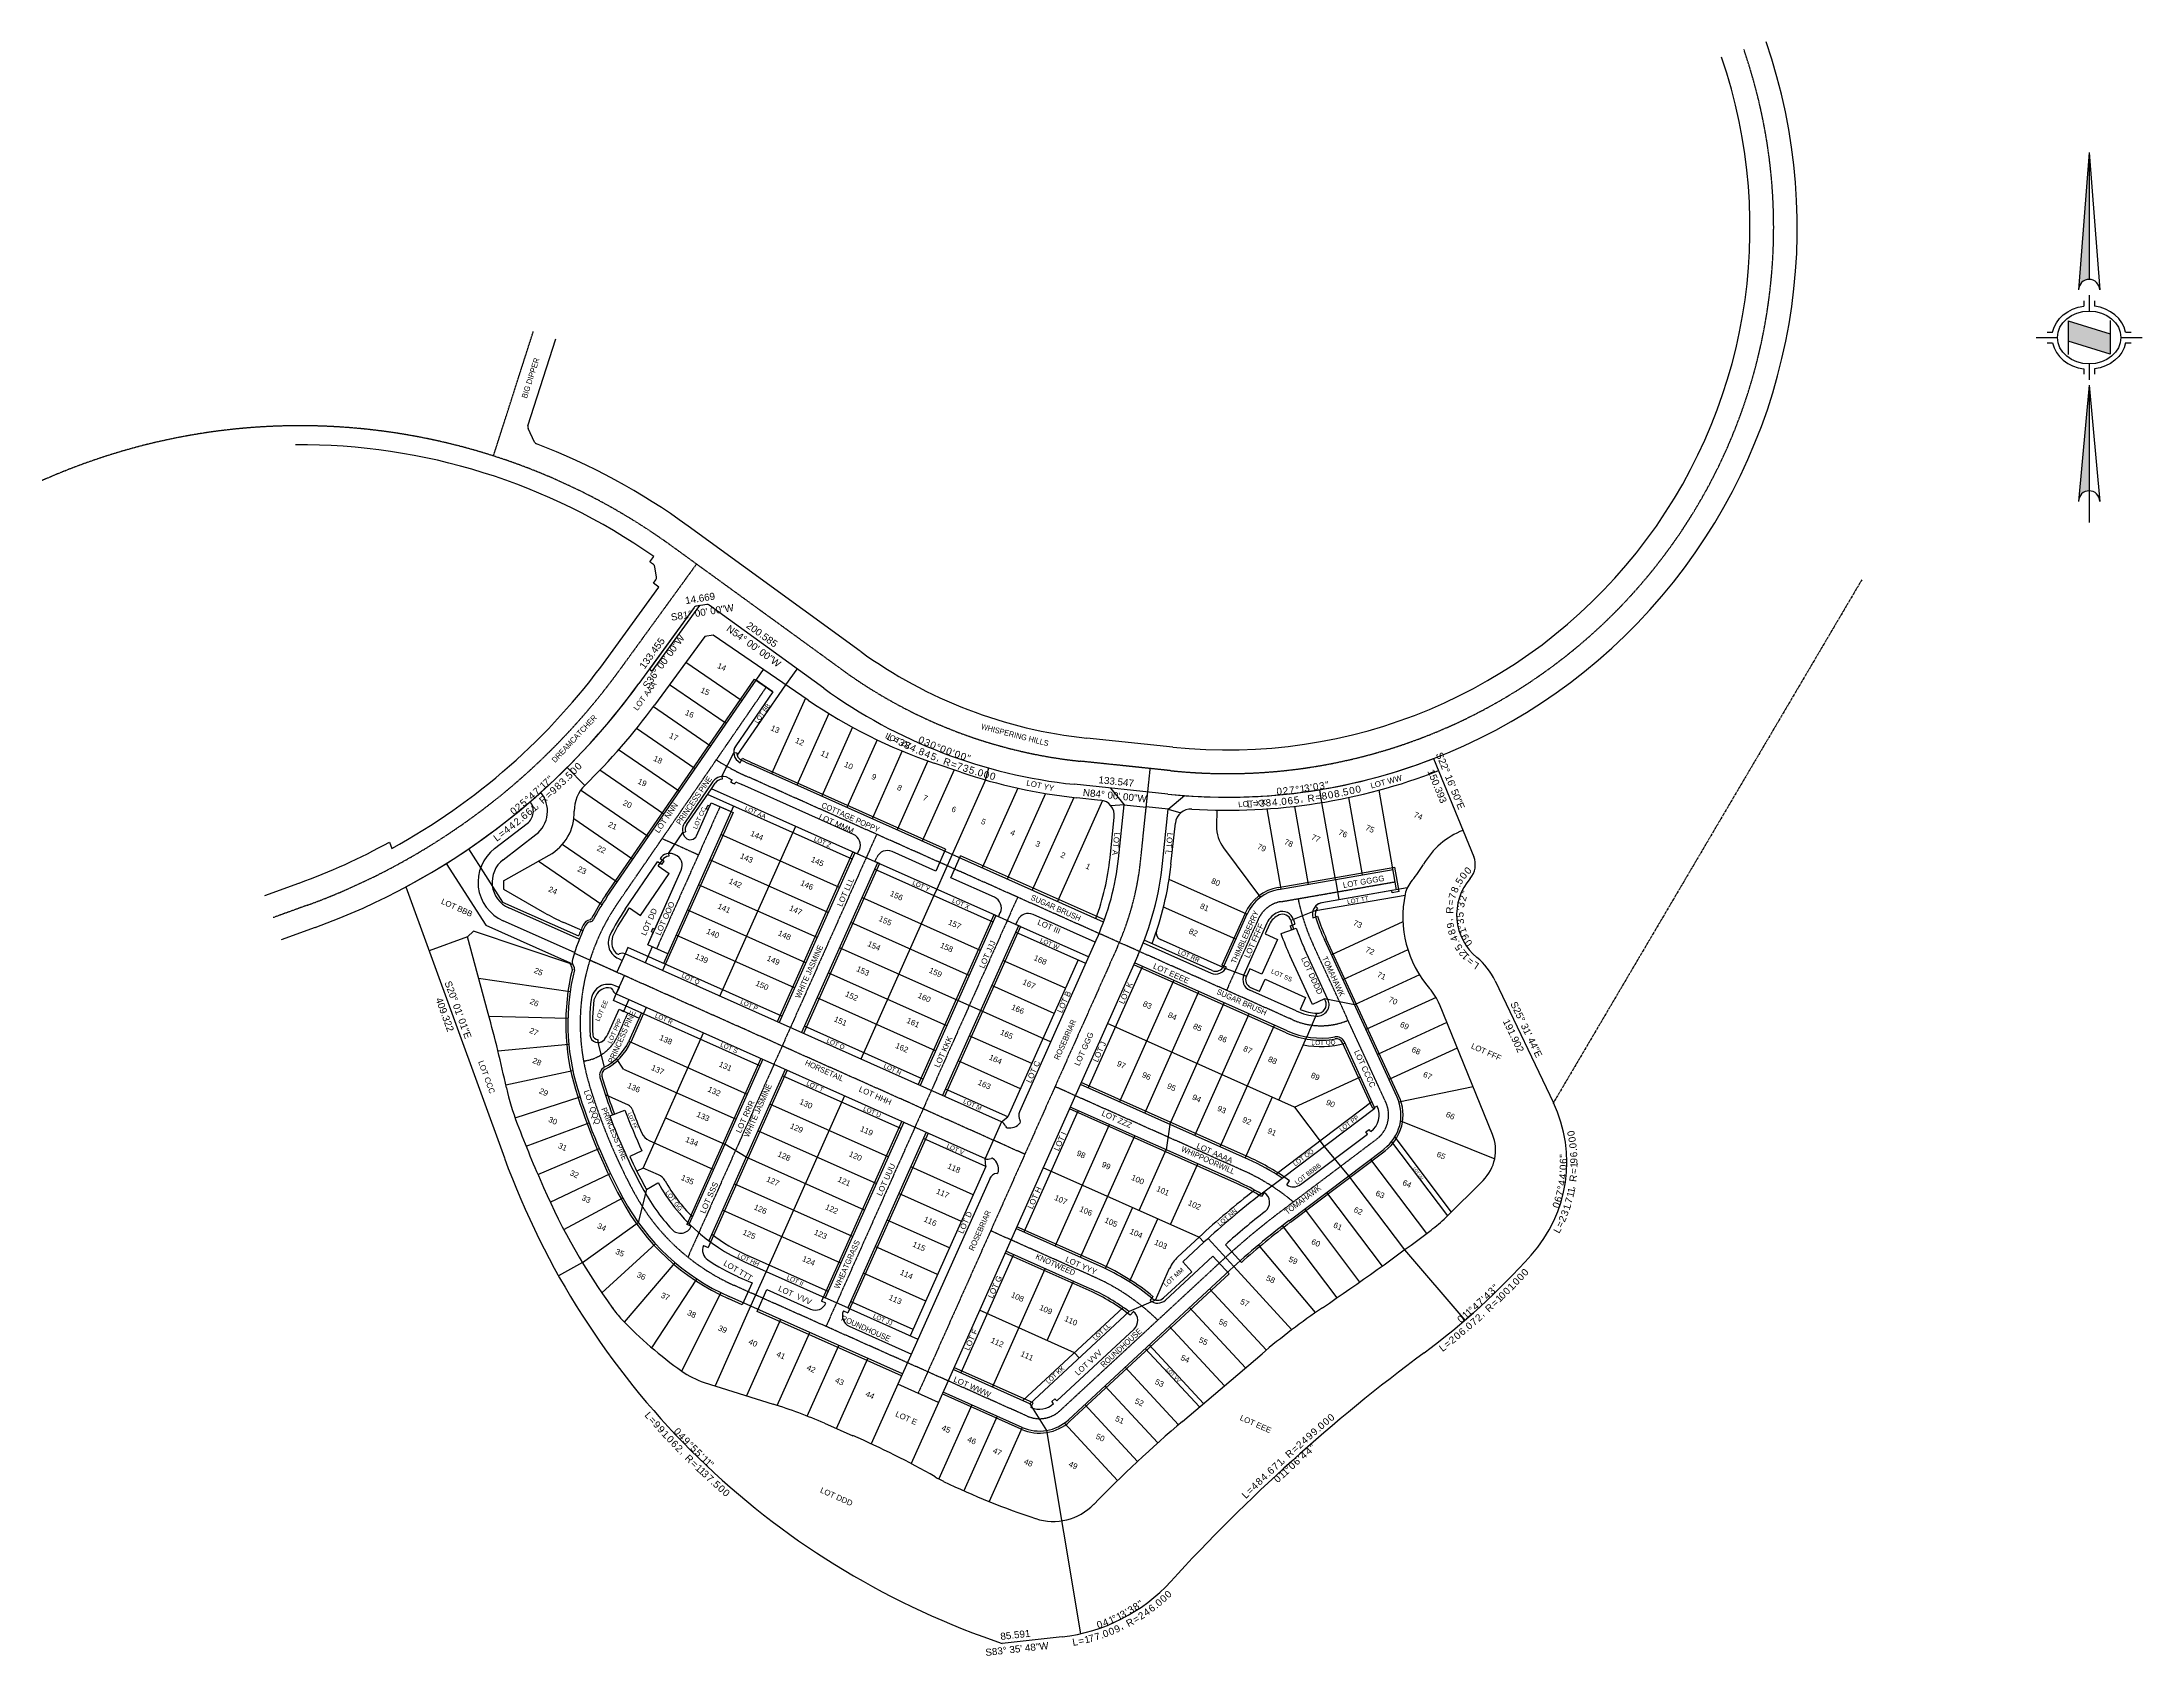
# Model space of a CAD drawing. Header units: feet. Extents: x 6119448 to 6122427, y 2195768 to 2198058.
import ezdxf
from ezdxf.enums import TextEntityAlignment as Align

# ---------------------------------------------------------------- set-up
doc = ezdxf.new("R2010")
doc.units = ezdxf.units.FT
doc.header["$MEASUREMENT"] = 0
doc.header["$PDMODE"] = 2
doc.linetypes.add('CENTER', pattern=[2, 1.25, -0.25, 0.25, -0.25])
doc.linetypes.add('CENTER2', pattern=[1.125, 0.75, -0.125, 0.125, -0.125])
for name, color, linetype in [('ANNOTATION', 7, 'Continuous'), ('BEARING AND DISTANCES', 40, 'Continuous'), ('BOUNDARY', 6, 'Continuous'), ('CENTERLINES', 11, 'CENTER2'), ('EASEMENTS', 40, 'Continuous'), ('LOT LINES', 2, 'Continuous'), ('NORTH ARROW MISCELLANEOUS', 2, 'Continuous'), ('RIGHT OF WAY', 2, 'Continuous'), ('TRUE POINT OF BEGINNING', 7, 'Continuous')]:
    doc.layers.add(name, color=color, linetype=linetype)
doc.layers.add('GRID CALULATED TIE', color=3, linetype='CENTER', plot=False)
doc.styles.add('LOTNUM', font='arial.ttf')
doc.styles.add('St', font='x-opta1d.shx', dxfattribs={"height": 8})
doc.styles.get("Standard").update_dxf_attribs({"font": 'arial.ttf'})

msp = doc.modelspace()

# ---------------------------------------------------------------- texts
at = {"layer": 'ANNOTATION', "style": 'St', "width": 0.85}
for s, rotation, p in [('BIG DIPPER', 72.25, (6120140.8, 2197581.6)), ('DREAMCATCHER', 46.8581, (6120202.8, 2197069.8)), ('WHISPERING HILLS', 345.5765, (6120827.7, 2197075.2)), ('PRINCESS PINE', 55.4884, (6120372.7, 2196982.1)), ('COTTAGE POPPY', 335.9545, (6120594.8, 2196958.2)), ('SUGAR BRUSH', 335.9545, (6120886, 2196829.8)), ('THIMBLEBERRY', 65.9545, (6121154.1, 2196788.3)), ('WHITE JASMINE', 65.9545, (6120536, 2196739.3)), ('TOMAHAWK', 294.7551, (6121279.7, 2196732.5)), ('SUGAR BRUSH', 335.9545, (6121149.7, 2196696)), ('PRINCESS PINE', 65.9545, (6120270.3, 2196646.6)), ('ROSEBRIAR', 65.9545, (6120899, 2196642.8)), ('HORSETAIL', 335.9545, (6120557.8, 2196598.8)), ('WHITE JASMINE', 65.9545, (6120463.2, 2196542.2)), ('PRINCESS PINE', 292.4807, (6120259.9, 2196509)), ('WHIPPOORWILL', 335.9545, (6121102, 2196471.8)), ('TOMAHAWK', 37.0243, (6121236.3, 2196415.6)), ('ROSEBRIAR', 65.9545, (6120778.1, 2196371.9)), ('WHEATGRASS', 65.9545, (6120589.7, 2196323.8)), ('KNOTWEED', 335.9545, (6120885.5, 2196323.6)), ('ROUNDHOUSE', 335.9545, (6120616.5, 2196232.9)), ('ROUNDHOUSE', 42.8277, (6120978.6, 2196205.5))]:
    msp.add_text(s, height=8, rotation=rotation, dxfattribs=at).set_placement(p, align=Align.MIDDLE_CENTER)
at = {"layer": 'ANNOTATION', "style": 'LOTNUM'}
for s, p in [('14', (6120410.5, 2197168)), ('15', (6120386.8, 2197133.5)), ('16', (6120364.8, 2197101.5)), ('13', (6120486.2, 2197079.7)), ('17', (6120342.3, 2197068.8)), ('12', (6120521, 2197062)), ('11', (6120557.1, 2197044)), ('18', (6120319.9, 2197036.3)), ('10', (6120590.4, 2197028.1)), ('19', (6120297.7, 2197004)), ('9', (6120626.4, 2197012)), ('8', (6120662.7, 2196996.6)), ('20', (6120276.6, 2196973.4)), ('7', (6120699.1, 2196982)), ('6', (6120739.8, 2196965.9)), ('74', (6121398.4, 2196956.7)), ('21', (6120255.7, 2196942.9)), ('144', (6120460.3, 2196928.8)), ('5', (6120781.7, 2196948.4)), ('4', (6120823.3, 2196932.7)), ('77', (6121253.2, 2196924.9)), ('76', (6121291.6, 2196931.6)), ('75', (6121330, 2196938.3)), ('22', (6120239.7, 2196909.1)), ('143', (6120445.6, 2196896.9)), ('3', (6120858.9, 2196916.8)), ('2', (6120894.5, 2196900.9)), ('79', (6121176.4, 2196911.5)), ('78', (6121214.8, 2196918.2)), ('23', (6120212.2, 2196879.6)), ('145', (6120546.2, 2196891.9)), ('1', (6120930.1, 2196885)), ('24', (6120170.9, 2196850.9)), ('142', (6120429.7, 2196861.2)), ('146', (6120531.3, 2196858.6)), ('156', (6120658.3, 2196843.5)), ('80', (6121111.2, 2196862.7)), ('141', (6120413.8, 2196825.6)), ('147', (6120515.4, 2196823)), ('155', (6120642.4, 2196807.9)), ('157', (6120740.9, 2196802.9)), ('81', (6121095.3, 2196827)), ('140', (6120397.9, 2196790)), ('148', (6120499.5, 2196787.4)), ('82', (6121079.4, 2196791.4)), ('73', (6121312.5, 2196803.2)), ('139', (6120382, 2196754.4)), ('149', (6120483.6, 2196751.8)), ('154', (6120626.5, 2196772.2)), ('158', (6120729.5, 2196770.2)), ('168', (6120862.3, 2196752.3)), ('72', (6121330, 2196765.2)), ('25', (6120150.4, 2196735.7)), ('150', (6120467.7, 2196716.2)), ('153', (6120610.7, 2196736.6)), ('159', (6120713.7, 2196734.5)), ('167', (6120846.4, 2196718)), ('71', (6121346.4, 2196729.8)), ('26', (6120144.6, 2196691.8)), ('152', (6120594.8, 2196701)), ('160', (6120697.8, 2196698.9)), ('83', (6121014.1, 2196688.3)), ('70', (6121362.7, 2196694.4)), ('151', (6120578.9, 2196665.4)), ('161', (6120681.9, 2196663.3)), ('166', (6120830.5, 2196682.4)), ('84', (6121049.7, 2196672.4)), ('85', (6121085.4, 2196656.5)), ('69', (6121379, 2196659)), ('27', (6120144, 2196650.4)), ('138', (6120331.2, 2196639.1)), ('162', (6120666, 2196627.7)), ('165', (6120814.6, 2196646.8)), ('86', (6121121, 2196640.6)), ('28', (6120148.3, 2196607.8)), ('137', (6120319.6, 2196596.4)), ('131', (6120415.7, 2196601.4)), ('164', (6120798.8, 2196611.2)), ('97', (6120977.3, 2196603.5)), ('87', (6121156.6, 2196624.7)), ('88', (6121191.8, 2196609.8)), ('68', (6121395.4, 2196623.5)), ('136', (6120285.7, 2196571)), ('132', (6120399.8, 2196565.8)), ('163', (6120782.9, 2196575.5)), ('96', (6121012.9, 2196587.6)), ('95', (6121048.5, 2196571.7)), ('89', (6121252.4, 2196586.9)), ('67', (6121411.7, 2196588.1)), ('29', (6120157.9, 2196564.6)), ('130', (6120530, 2196548.1)), ('94', (6121084.2, 2196555.8)), ('93', (6121119.8, 2196539.9)), ('90', (6121274.1, 2196548.5)), ('30', (6120170.9, 2196524.1)), ('133', (6120383.9, 2196530.2)), ('129', (6120516.6, 2196513.7)), ('119', (6120615.9, 2196509.7)), ('92', (6121155.4, 2196524)), ('91', (6121191, 2196508.1)), ('66', (6121444, 2196531.4)), ('31', (6120184.8, 2196486.9)), ('134', (6120368.1, 2196494.5)), ('98', (6120920.2, 2196476.3)), ('32', (6120201.3, 2196448.3)), ('128', (6120498.9, 2196473.9)), ('120', (6120600.1, 2196474)), ('118', (6120739.8, 2196456.8)), ('99', (6120955.8, 2196460.4)), ('65', (6121430.9, 2196474.8)), ('135', (6120361.9, 2196440.4)), ('127', (6120483, 2196438.3)), ('121', (6120584.1, 2196438.1)), ('117', (6120723.9, 2196421.2)), ('100', (6121000.6, 2196440.5)), ('101', (6121036.2, 2196424.6)), ('63', (6121344.3, 2196419.5)), ('64', (6121382.5, 2196434.5)), ('33', (6120218.2, 2196413)), ('126', (6120465.3, 2196398.6)), ('122', (6120566.5, 2196398.7)), ('107', (6120891.5, 2196411.9)), ('106', (6120927.1, 2196396)), ('102', (6121081, 2196404.6)), ('62', (6121313.3, 2196396.1)), ('34', (6120240.3, 2196373.1)), ('125', (6120449.4, 2196363)), ('123', (6120550.6, 2196363)), ('116', (6120706.2, 2196381.5)), ('105', (6120962.7, 2196380.1)), ('104', (6120998.3, 2196364.2)), ('61', (6121284.4, 2196374.3)), ('35', (6120266, 2196336.9)), ('115', (6120690.3, 2196345.9)), ('103', (6121033.3, 2196348.7)), ('60', (6121253.2, 2196350.8)), ('36', (6120296.3, 2196303.9)), ('124', (6120533.8, 2196325.3)), ('114', (6120672.5, 2196306.1)), ('58', (6121189, 2196299.1)), ('59', (6121221, 2196325.9)), ('37', (6120330.4, 2196274.7)), ('113', (6120656.6, 2196270.5)), ('108', (6120830, 2196274.1)), ('38', (6120367.9, 2196249.9)), ('109', (6120870.2, 2196256.1)), ('110', (6120905.8, 2196240.2)), ('57', (6121152.4, 2196265.7)), ('39', (6120411.6, 2196228.2)), ('40', (6120454.8, 2196208.9)), ('112', (6120801.2, 2196209.6)), ('55', (6121093.6, 2196211.2)), ('56', (6121121.8, 2196237.3)), ('41', (6120494.4, 2196191.3)), ('111', (6120843.5, 2196190.4)), ('54', (6121067.8, 2196186.2)), ('42', (6120537.3, 2196172.1)), ('43', (6120577.5, 2196154.2)), ('53', (6121031.3, 2196152)), ('44', (6120620.8, 2196134.8)), ('52', (6121002.7, 2196124.6)), ('51', (6120975, 2196099.6)), ('45', (6120728.7, 2196086.7)), ('46', (6120765.2, 2196070.4)), ('50', (6120947.4, 2196074.5)), ('47', (6120801.3, 2196054.3)), ('48', (6120845.4, 2196038.8)), ('49', (6120908.9, 2196035.2))]:
    msp.add_text(s, height=8, rotation=335.9545, dxfattribs=at).set_placement(p, align=Align.CENTER)
for s, height, rotation, p in [('LOT AAA', 8, 54, (6120303, 2197130.4)), ('LOT BB', 6.4, 55.4884, (6120469.6, 2197105.7)), ('LOT ZZ', 8, 335.9545, (6120662.4, 2197067)), ('LOT YY', 8, 347.9219, (6120863.9, 2197003.4)), ('LOT WW', 8, 14.8837, (6121354.7, 2197008.8)), ('LOT NNN', 8, 55.4884, (6120333.3, 2196957.6)), ('LOT CC', 6.4, 65.9545, (6120380.3, 2196957.2)), ('LOT AA', 6.4, 335.9545, (6120459.9, 2196965.4)), ('LOT MMM', 8, 335.9545, (6120574.7, 2196949.2)), ('LOT XX', 8, 4.6107, (6121164.4, 2196978.1)), ('LOT A', 8, 264, (6120971.3, 2196920.6)), ('LOT L', 8, 264, (6121046.8, 2196920.9)), ('LOT Z', 6.4, 335.9545, (6120555, 2196923.2)), ('LOT GGGG', 8, 9.8837, (6121322.6, 2196867)), ('LOT BBB', 8, 335.9545, (6120036.4, 2196830.1)), ('LOT LLL', 8, 65.9545, (6120587.7, 2196852.2)), ('LOT Y', 6.4, 335.9545, (6120694.9, 2196860.8)), ('LOT X', 6.4, 335.9545, (6120751.3, 2196835.7)), ('LOT TT', 6.4, 9.8837, (6121314.4, 2196840.8)), ('LOT DD', 8, 65.9545, (6120308.8, 2196809.9)), ('LOT OOO', 8, 65.9545, (6120331.5, 2196814.8)), ('LOT III', 8, 335.9545, (6120876.3, 2196803.2)), ('LOT JJJ', 8, 65.9545, (6120788.8, 2196763.7)), ('LOT W', 6.4, 335.9545, (6120877.2, 2196778.9)), ('LOT FFFF', 8, 65.9545, (6121167.1, 2196783.2)), ('LOT RR', 6.4, 335.9545, (6121074.5, 2196761.7)), ('LOT DDDD', 8, 294.7551, (6121249.3, 2196733.7)), ('LOT Q', 6.4, 335.9545, (6120367.6, 2196728.4)), ('LOT K', 8, 65.9545, (6120985.3, 2196709)), ('LOT EEEE', 8, 335.9545, (6121049.7, 2196736.8)), ('LOT SS', 6.4, 335.9545, (6121206.4, 2196734)), ('LOT EE', 6.4, 65.9545, (6120241.6, 2196683.9)), ('LOT P', 6.4, 335.9545, (6120450.9, 2196691.8)), ('LOT B', 8, 65.9545, (6120897.6, 2196696.3)), ('LOT PPP', 6.4, 65.9545, (6120260.3, 2196655.1)), ('LOT R', 6.4, 335.9545, (6120330, 2196672.3)), ('LOT S', 6.4, 335.9545, (6120422.5, 2196631.2)), ('LOT O', 6.4, 335.9545, (6120573.7, 2196636.8)), ('LOT KKK', 8, 65.9545, (6120726.4, 2196625.5)), ('LOT GGG', 8, 65.9545, (6120925.8, 2196629.6)), ('LOT J', 8, 65.9545, (6120947.8, 2196625.6)), ('LOT QQ', 6.4, 1.6136, (6121265.8, 2196637.7)), ('LOT FFF', 8, 335.9545, (6121496.5, 2196625.3)), ('LOT CCC', 8, 290.017, (6120078.5, 2196589.7)), ('LOT N', 6.4, 335.9545, (6120654.3, 2196600.8)), ('LOT C', 8, 65.9545, (6120853.6, 2196597.2)), ('LOT CCCC', 8, 294.7551, (6121324.3, 2196601.5)), ('LOT T', 6.4, 335.9545, (6120544.4, 2196576.3)), ('LOT HHH', 8, 335.9545, (6120629.8, 2196563.3)), ('LOT QQQ', 8, 289.0955, (6120227.3, 2196546.6)), ('LOT RRR', 8, 65.9545, (6120445.2, 2196533.5)), ('LOT U', 6.4, 335.9545, (6120625.4, 2196540.2)), ('LOT M', 6.4, 335.9545, (6120767.7, 2196550.5)), ('LOT FF', 5.12, 293.5705, (6120285.9, 2196527.7)), ('LOT ZZZ', 8, 335.9545, (6120972.4, 2196529.9)), ('LOT PP', 6.4, 37.0243, (6121301.9, 2196523.9)), ('LOT V', 6.4, 335.9545, (6120743.5, 2196487.3)), ('LOT I', 8, 65.9545, (6120891.9, 2196498.5)), ('LOT AAAA', 8, 335.9545, (6121111.3, 2196481.7)), ('LOT OO', 6.4, 37.0243, (6121237.1, 2196475.4)), ('LOT UUU', 8, 65.9545, (6120644.9, 2196444.1)), ('LOT BBBB', 6.4, 37.0243, (6121243.4, 2196452.4)), ('LOT UU', 4, 307.0243, (6121400.2, 2196453.2)), ('LOT GG', 6.4, 306.9837, (6120344.5, 2196414.4)), ('LOT SSS', 8, 65.9545, (6120394.1, 2196418.5)), ('LOT H', 8, 65.9545, (6120855.7, 2196418.3)), ('LOT D', 8, 65.9545, (6120757.3, 2196383.4)), ('LOT NN', 6.4, 40.325, (6121129.1, 2196390.7)), ('LOT HH', 6.4, 335.9545, (6120449.9, 2196330.4)), ('LOT TTT', 8, 329.3161, (6120435.2, 2196315.1)), ('LOT II', 6.4, 335.9545, (6120516.1, 2196300.9)), ('LOT G', 8, 65.9545, (6120799.5, 2196291.9)), ('LOT YYY', 8, 335.9545, (6120921.9, 2196322.2)), ('LOT MM', 6.4, 42.8277, (6121053.1, 2196305.6)), ('LOT  VVV', 8, 335.9545, (6120516.1, 2196280.2)), ('LOT JJ', 6.4, 335.9545, (6120640.5, 2196245.5)), ('LOT F', 8, 65.9545, (6120765.5, 2196217)), ('LOT LL', 6.4, 42.8277, (6120950.7, 2196228.1)), ('LOT VVV', 8, 42.8277, (6120932.1, 2196184.5)), ('LOT WWW', 8, 335.9545, (6120767.4, 2196150.1)), ('LOT KK', 6.4, 42.8277, (6120885, 2196167)), ('LOT VV', 5.12, 312.8277, (6121052.7, 2196166.9)), ('LOT E', 8, 335.9545, (6120673.9, 2196105.8)), ('LOT EEE', 8, 335.9545, (6121169.4, 2196097.4)), ('LOT DDD', 8, 335.9545, (6120574.8, 2195994.3))]:
    msp.add_text(s, height=height, rotation=rotation, dxfattribs=at).set_placement(p, align=Align.MIDDLE)
at = {"layer": 'BEARING AND DISTANCES', "color": 40, "linetype": 'Continuous', "lineweight": -3, "char_height": 10}
for s, insert, attachment_point, rotation in [('{\\fArial|b0|i0|c0|p34;S81° 00\' 00"W}', (6120383.7, 2197254.1), 2, 9), ('14.669', (6120382.1, 2197264), 8, 9), ('{\\fArial|b0|i0|c0|p34;N54° 00\' 00"W}', (6120460.4, 2197205.3), 2, 324), ('200.585', (6120466.2, 2197213.4), 8, 324), ('133.455', (6120317.4, 2197188.1), 8, 54), ('{\\fArial|b0|i0|c0|p34;S36° 00\' 00"W}', (6120325.5, 2197182.2), 2, 54), ('150.393', (6121431.6, 2197004.3), 2, 292.2805), ('{\\fArial|b0|i0|c0|p34;S22° 16\' 50"E}', (6121440.9, 2197008.1), 8, 292.2805), ('{\\fArial|b0|i0|c0|p34;N84° 00\' 00"W}', (6120970.1, 2196994), 2, 354), ('133.547', (6120971.1, 2197004), 8, 354), ('{\\fArial|b0|i0|c0|p34;S20° 01\' 01"E}', (6120033.2, 2196683.4), 8, 290.017), ('409.322', (6120023.9, 2196680), 2, 290.017), ('{\\fArial|b0|i0|c0|p34;S25° 31\' 44"E}', (6121548.8, 2196654.9), 8, 295.529), ('191.902', (6121539.7, 2196650.5), 2, 295.529), ('85.591', (6120829.1, 2195793.1), 8, 6.4034), ('{\\fArial|b0|i0|c0|p34;S83° 35\' 48"W}', (6120830.2, 2195783.1), 2, 6.4034)]:
    msp.add_mtext(s, dxfattribs=dict(at, insert=insert, attachment_point=attachment_point, rotation=rotation))

# ---------------------------------------------------------------- blocks, each defined once
blk = doc.blocks.new('na')
at = {"layer": 'NORTH ARROW MISCELLANEOUS'}
h = blk.add_hatch(color=256, dxfattribs=at)
h.paths.add_polyline_path([(0, 1.75), (-0.099, 0.465, -0.369924), (0, 0.55)])
h.paths.add_polyline_path([(0.198, -0.159), (0.198, 0.034), (-0.198, 0.159), (-0.198, -0.034)])
h.paths.add_polyline_path([(0, -0.45), (-0.098, -1.532, -0.36205), (0, -1.45)])
for p, q in [((0, 1.75), (-0.1, 0.45)), ((0, 1.75), (0, 0.55)), ((0, 1.75), (0.1, 0.45)), ((0, 0.4), (0, 0.25)), ((-0.5, 0), (-0.3, 0)), ((-0.198, 0.159), (0.198, 0.034)), ((0.3, 0), (0.5, 0)), ((0.198, -0.159), (-0.198, -0.034)), ((0, -0.25), (0, -0.4)), ((0, -0.45), (-0.1, -1.55)), ((0, -0.45), (0.1, -1.55)), ((0, -0.45), (0, -1.75))]:
    blk.add_line(p, q, dxfattribs=at)
at = {"layer": 'NORTH ARROW MISCELLANEOUS', "color": 4}
for p, q in [((-0.05, 0.347), (-0.05, 0.297)), ((0.05, 0.347), (0.05, 0.297)), ((-0.396, 0.05), (-0.345, 0.05)), ((-0.198, 0.159), (-0.198, -0.162)), ((0.198, 0.162), (0.198, -0.159)), ((0.345, 0.05), (0.396, 0.05)), ((-0.396, -0.05), (-0.345, -0.05)), ((0.345, -0.05), (0.396, -0.05)), ((-0.05, -0.297), (-0.05, -0.347)), ((0.05, -0.297), (0.05, -0.347))]:
    blk.add_line(p, q, dxfattribs=at)
at = {"layer": 'NORTH ARROW MISCELLANEOUS'}
for centre in [(0, 0.45), (0, -1.55)]:
    blk.add_arc(centre, 0.1, 0, 180, dxfattribs=at)
at = {"layer": 'NORTH ARROW MISCELLANEOUS', "color": 4, "extrusion": (0, 0, -1)}
for major_axis in [(-0.35, 0), (0.35, 0)]:
    blk.add_ellipse((0, 0), major_axis=major_axis, ratio=0.857143, start_param=0.167432, end_param=1.427453, dxfattribs=at)
at = {"layer": 'NORTH ARROW MISCELLANEOUS'}
blk.add_ellipse((0, 0), major_axis=(0.3, 0), ratio=0.833333, dxfattribs=at)
at = {"layer": 'NORTH ARROW MISCELLANEOUS', "color": 4}
for major_axis in [(0.35, 0), (-0.35, 0)]:
    blk.add_ellipse((0, 0), major_axis=major_axis, ratio=0.857143, start_param=0.167432, end_param=1.427453, dxfattribs=at)
blk = doc.blocks.new('*U6')
at = {"layer": 'BEARING AND DISTANCES', "color": 40, "linetype": 'Continuous', "lineweight": -3, "char_height": 10, "attachment_point": 7}
for s, insert, rotation in [('1', (6121233.4, 2196992.5), 7.3444), ('3', (6121239.5, 2196993.3), 7.7826), ("'", (6121248.5, 2196994.6), 8.4238), ('0', (6121252.3, 2196995.2), 8.7001), ('3', (6121261.2, 2196996.6), 9.3394), ('"', (6121270.1, 2196998.1), 9.9806), ('L', (6121157.8, 2196971.3), 1.9345), ('=', (6121166.6, 2196971.7), 2.5432), ('3', (6121175.7, 2196972.1), 3.1766), ('8', (6121184.7, 2196972.7), 3.8061), ('4', (6121193.7, 2196973.3), 4.4385), ('0', (6121200.2, 2196988.9), 4.9772), ('.', (6121203.1, 2196974.1), 5.0937), ('0', (6121207, 2196974.5), 5.3649), ('2', (6121209.1, 2196989.7), 5.6165), ('6', (6121216, 2196975.4), 5.9926), ('7', (6121218.2, 2196990.7), 6.263), ('5', (6121225, 2196976.4), 6.6259), ('°', (6121227.1, 2196991.7), 6.8989), (',', (6121234.1, 2196977.5), 7.2612), ('R', (6121244.4, 2196978.8), 7.9821), ('=', (6121255.6, 2196980.5), 8.7692), ('8', (6121264.6, 2196981.9), 9.4026), ('0', (6121273.5, 2196983.5), 10.035), ('8', (6121282.4, 2196985.1), 10.6626), ('.', (6121291.3, 2196986.8), 11.295), ('5', (6121295.1, 2196987.6), 11.5663), ('0', (6121304.1, 2196989.5), 12.2015), ('0', (6121312.9, 2196991.4), 12.8292)]:
    blk.add_mtext(s, dxfattribs=dict(at, insert=insert, rotation=rotation))
blk = doc.blocks.new('*U7')
at = {"layer": 'BEARING AND DISTANCES', "color": 40, "linetype": 'Continuous', "lineweight": -3, "char_height": 10, "attachment_point": 7}
for s, insert, rotation in [('0', (6121472.3, 2196875.5), 47.4836), ('8', (6121456, 2196849.2), 68.8506), ('5', (6121461.6, 2196860.9), 59.9387), ('.', (6121459.7, 2196857.5), 62.6137), ('0', (6121466.6, 2196868.5), 53.6737), ('"', (6121470.9, 2196846), 66.7929), ('R', (6121450.4, 2196820.5), 89.017), ('7', (6121453.2, 2196840.7), 75.008), ('=', (6121451.3, 2196831.8), 81.2542), ("'", (6121465.6, 2196824.7), 85.2533), ('3', (6121466, 2196828.6), 81.9926), ('2', (6121467.9, 2196837.4), 74.4241), ('9', (6121452.3, 2196801.2), 102.3544), ('8', (6121454.7, 2196792.4), 108.5913), (',', (6121450.8, 2196810.1), 96.1268), ('5', (6121465.5, 2196815.6), 92.8902), ('3', (6121466.5, 2196806.6), 100.4586), ('°', (6121467.9, 2196800.5), 105.7163), ('1', (6121469.9, 2196794.6), 110.8883), ('4', (6121458.2, 2196783.7), 115.0529), ('5', (6121464.6, 2196772.4), 123.9928), ('.', (6121460, 2196780.2), 117.7279), ('2', (6121470.1, 2196765.1), 130.2532), ('9', (6121473.7, 2196786.4), 118.4796), ('1', (6121474.3, 2196760.5), 134.4961), ('0', (6121478.5, 2196778.8), 126.0252), ('=', (6121481, 2196754.4), 140.7424), ('L', (6121488.1, 2196749.2), 146.7453)]:
    blk.add_mtext(s, dxfattribs=dict(at, insert=insert, rotation=rotation))
blk = doc.blocks.new('*U8')
at = {"layer": 'BEARING AND DISTANCES', "color": 40, "linetype": 'Continuous', "lineweight": -3, "char_height": 10, "attachment_point": 7}
for s, insert, rotation in [('0', (6121623.3, 2196505.9), 100.3987), ('0', (6121624.7, 2196497), 97.949), ('"', (6121611.6, 2196474.6), 91.9771), ('6', (6121611.7, 2196465.5), 89.3161), ('0', (6121625.8, 2196488), 95.4994), ('6', (6121626.6, 2196475.1), 91.9689), ('9', (6121626.7, 2196466), 89.5045), ('1', (6121626.6, 2196459.8), 87.8254), ('.', (6121626.1, 2196484.1), 94.4408), ('4', (6121608.8, 2196433.9), 80.0338), ('4', (6121610.2, 2196443.2), 82.7866), ("'", (6121611.2, 2196452.6), 85.5394), ('0', (6121611.4, 2196456.5), 86.679), ('R', (6121624.8, 2196439.5), 82.2815), ('=', (6121626.1, 2196450.7), 85.3535), ('0', (6121600.2, 2196401.7), 70.275), ('6', (6121603.1, 2196410.2), 72.9122), ('7', (6121605.6, 2196419), 75.5732), ('°', (6121607.6, 2196427.7), 78.1963), ('7', (6121618.2, 2196408.5), 73.6731), ('1', (6121620.6, 2196417.2), 76.1097), ('1', (6121622, 2196423.2), 77.7888), ('.', (6121617.1, 2196404.8), 72.6145), (',', (6121623.2, 2196429.2), 79.4679), ('=', (6121604.6, 2196373.8), 63.5291), ('2', (6121608.5, 2196382), 66.0009), ('3', (6121612, 2196390.4), 68.4784), ('1', (6121615.2, 2196398.9), 70.9354), ('L', (6121600.6, 2196366), 61.1535)]:
    blk.add_mtext(s, dxfattribs=dict(at, insert=insert, rotation=rotation))
blk = doc.blocks.new('*U9')
at = {"layer": 'BEARING AND DISTANCES', "color": 40, "linetype": 'Continuous', "lineweight": -3, "char_height": 10, "attachment_point": 7}
for s, insert, rotation in [('3', (6121505.6, 2196278.8), 43.7515), ('"', (6121512.1, 2196285.1), 44.2695), ('0', (6121527.1, 2196278.8), 44.6274), ('1', (6121533.5, 2196285.1), 45.1362), ('0', (6121540.6, 2196292.3), 45.7047), ('.', (6121537.9, 2196289.5), 45.4849), ('0', (6121546.9, 2196298.8), 46.2135), ('0', (6121553.1, 2196305.4), 46.7222), ('1', (6121473, 2196249), 41.223), ('°', (6121477.7, 2196253), 41.577), ('4', (6121482.4, 2196257.2), 41.9368), ('7', (6121489.3, 2196263.6), 42.4758), ("'", (6121495.9, 2196269.6), 42.9894), ('4', (6121498.8, 2196272.3), 43.2125), ('R', (6121501.3, 2196254.2), 42.6187), ('=', (6121509.6, 2196261.9), 43.2566), ('1', (6121516.2, 2196268.2), 43.77), ('0', (6121520.7, 2196272.5), 44.1187), ('0', (6121461.5, 2196239), 40.3528), ('6', (6121463.4, 2196221), 39.7719), ('1', (6121468.4, 2196244.9), 40.8691), ('0', (6121473.3, 2196229.3), 40.5051), ('.', (6121470.3, 2196226.8), 40.2852), ('7', (6121480.1, 2196235.2), 41.0138), ('2', (6121486.9, 2196241.1), 41.5198), (',', (6121493.7, 2196247.2), 42.0343), ('L', (6121435.3, 2196198.4), 37.7419), ('=', (6121442.2, 2196203.8), 38.2353), ('2', (6121449.3, 2196209.5), 38.7486), ('0', (6121456.4, 2196215.2), 39.2631)]:
    blk.add_mtext(s, dxfattribs=dict(at, insert=insert, rotation=rotation))
blk = doc.blocks.new('*U10')
at = {"layer": 'BEARING AND DISTANCES', "color": 40, "linetype": 'Continuous', "lineweight": -3, "char_height": 10, "attachment_point": 7}
for s, insert, rotation in [('0', (6121277.3, 2196099.3), 40.2803), ('9', (6121246.9, 2196073.1), 41.1977), ('9', (6121253.7, 2196079.1), 40.99), ('0', (6121263.5, 2196087.6), 40.6931), ('.', (6121260.6, 2196085), 40.7823), ('0', (6121270.4, 2196093.5), 40.4867), ('R', (6121217.8, 2196047.3), 42.089), ('=', (6121226.2, 2196054.8), 41.8302), ('2', (6121233, 2196060.9), 41.6219), ("'", (6121235.5, 2196043), 41.8511), ('4', (6121238.4, 2196045.6), 41.7614), ('4', (6121239.8, 2196066.9), 41.4131), ('4', (6121245.5, 2196051.9), 41.5446), ('"', (6121252.5, 2196058.1), 41.3278), ('4', (6121182.5, 2196014.8), 43.1859), ('6', (6121192.2, 2196023.9), 42.8812), ('.', (6121189.4, 2196021.2), 42.9704), ('7', (6121198.9, 2196030), 42.673), ('0', (6121201.7, 2196012.2), 42.9054), ('1', (6121205.5, 2196036.1), 42.4676), ('1', (6121208.3, 2196018.3), 42.6977), ('1', (6121212.9, 2196022.5), 42.5554), (',', (6121210.1, 2196040.3), 42.3261), ('°', (6121217.4, 2196026.7), 42.413), ('0', (6121222.1, 2196030.9), 42.2683), ('6', (6121228.7, 2196036.9), 42.0607), ('L', (6121156.2, 2195989.7), 44.0178), ('=', (6121162.5, 2195995.8), 43.8177), ('4', (6121169.1, 2196002.1), 43.6094), ('8', (6121175.9, 2196008.5), 43.3939)]:
    blk.add_mtext(s, dxfattribs=dict(at, insert=insert, rotation=rotation))
blk = doc.blocks.new('*U11')
at = {"layer": 'BEARING AND DISTANCES', "color": 40, "linetype": 'Continuous', "lineweight": -3, "char_height": 10, "attachment_point": 7}
for s, insert, rotation in [('8', (6121000, 2195831.2), 32.4128), ('"', (6121007.6, 2195836.2), 34.5298), ('0', (6121033, 2195836.6), 39.1736), ('0', (6121039.9, 2195842.4), 41.1539), ('0', (6121046.6, 2195848.4), 43.1343), ('0', (6120946.8, 2195805.8), 18.6511), ('4', (6120955.3, 2195808.9), 20.7522), ('1', (6120964, 2195812.4), 22.9455), ('°', (6120969.7, 2195814.8), 24.3857), ('1', (6120975.4, 2195817.5), 25.8497), ('3', (6120980.9, 2195820.3), 27.2899), ("'", (6120988.9, 2195824.6), 29.3973), ('R', (6120989.7, 2195808), 27.7676), ('3', (6120992.3, 2195826.5), 30.3053), ('=', (6120999.6, 2195813.4), 30.2511), ('2', (6121007.4, 2195818.2), 32.2494), ('4', (6121015, 2195823.2), 34.2522), ('6', (6121022.7, 2195828.6), 36.3195), ('.', (6121029.9, 2195834.1), 38.3178), ('L', (6120911.1, 2195781.5), 9.4682), ('=', (6120919.7, 2195783), 11.3886), ('1', (6120928.5, 2195785), 13.387), ('7', (6120934.5, 2195786.5), 14.7444), ('7', (6120943.2, 2195788.9), 16.7143), ('.', (6120951.7, 2195791.7), 18.6842), ('0', (6120955.4, 2195792.9), 19.5399), ('0', (6120963.9, 2195796.1), 21.5203), ('9', (6120972.2, 2195799.5), 23.5007), (',', (6120980.5, 2195803.3), 25.493)]:
    blk.add_mtext(s, dxfattribs=dict(at, insert=insert, rotation=rotation))
blk = doc.blocks.new('*U12')
at = {"layer": 'BEARING AND DISTANCES', "color": 40, "linetype": 'Continuous', "lineweight": -3, "char_height": 10, "attachment_point": 7}
for s, insert, rotation in [('L', (6120302.7, 2196108.4), 310.9234), ('=', (6120308.4, 2196101.8), 311.3583), ('9', (6120314.5, 2196095), 311.8109), ('9', (6120320.5, 2196088.2), 312.2621), ('1', (6120326.7, 2196081.5), 312.7133), ('0', (6120333.5, 2196074.2), 313.2145), ('0', (6120343.8, 2196085.2), 313.1638), ('4', (6120350, 2196078.6), 313.6182), ('.', (6120330.9, 2196077), 313.0207), ('6', (6120339.7, 2196067.6), 313.6629), ('2', (6120346, 2196061.1), 314.1155), (',', (6120352.4, 2196054.5), 314.5691), ('9', (6120356.5, 2196071.8), 314.0925), ('R', (6120359.7, 2196047.2), 315.0842), ('°', (6120362.8, 2196065.3), 314.5497), ('5', (6120367.3, 2196060.9), 314.8663), ('5', (6120373.7, 2196054.4), 315.3262), ('1', (6120383, 2196045.3), 315.9824), ("'", (6120380.2, 2196048), 315.7861), ('=', (6120367.8, 2196039.2), 315.6466), ('1', (6120374.3, 2196032.9), 316.0992), ('1', (6120378.8, 2196028.6), 316.4066), ('3', (6120383.3, 2196024.4), 316.714), ('1', (6120387.5, 2196041), 316.2939), ('7', (6120389.9, 2196018.2), 317.1638), ('"', (6120392, 2196036.8), 316.6054), ('.', (6120396.5, 2196012.1), 317.6099), ('5', (6120399.4, 2196009.5), 317.8037), ('0', (6120406.2, 2196003.4), 318.2576), ('0', (6120412.9, 2195997.4), 318.7061)]:
    blk.add_mtext(s, dxfattribs=dict(at, insert=insert, rotation=rotation))
blk = doc.blocks.new('*U13')
at = {"layer": 'BEARING AND DISTANCES', "color": 40, "linetype": 'Continuous', "lineweight": -3, "char_height": 10, "attachment_point": 7}
for s, insert, rotation in [('0', (6120209.9, 2197023.4), 45.3412), ('1', (6120160.1, 2196996.5), 42.1846), ('7', (6120164.6, 2197000.6), 42.5448), ('"', (6120171.2, 2197006.7), 43.0675), ('8', (6120181.1, 2196995.4), 43.0351), ('3', (6120187.7, 2197001.6), 43.5567), ('5', (6120197, 2197010.6), 44.2996), ('.', (6120194.2, 2197007.9), 44.0759), ('0', (6120203.5, 2197017), 44.8235), ('2', (6120124.6, 2196965.8), 39.4565), ('5', (6120131.7, 2196971.7), 39.988), ('°', (6120138.6, 2196977.6), 40.5199), ('4', (6120143.4, 2196981.7), 40.8861), ('1', (6120146.7, 2196964.7), 40.3935), ('7', (6120150.5, 2196987.9), 41.4347), ("'", (6120157.2, 2196993.8), 41.9574), ('R', (6120159.2, 2196975.6), 41.3428), ('=', (6120167.7, 2196983.1), 41.992), ('9', (6120174.4, 2196989.2), 42.5144), ('4', (6120107.8, 2196933.3), 37.5208), ('4', (6120115.2, 2196939), 38.0612), ('0', (6120117.7, 2196960.1), 38.9309), ('2', (6120122.6, 2196944.9), 38.6016), ('6', (6120132.7, 2196953.1), 39.3488), ('.', (6120129.7, 2196950.6), 39.1251), ('6', (6120139.7, 2196958.9), 39.8711), (',', (6120151.4, 2196968.8), 40.7483), ('L', (6120093.5, 2196922.5), 36.4965), ('=', (6120100.5, 2196927.8), 36.9985)]:
    blk.add_mtext(s, dxfattribs=dict(at, insert=insert, rotation=rotation))
blk = doc.blocks.new('*U14')
at = {"layer": 'BEARING AND DISTANCES', "color": 40, "linetype": 'Continuous', "lineweight": -3, "char_height": 10, "attachment_point": 7}
for s, insert, rotation in [('L', (6120646.2, 2197068.4), 332.7612), ('=', (6120654, 2197064.4), 333.4295), ('3', (6120662.2, 2197060.4), 334.1249), ('8', (6120670.4, 2197056.5), 334.8162), ('0', (6120690.5, 2197063.8), 335.9979), ('3', (6120698.8, 2197060.2), 336.7011), ('0', (6120707.1, 2197056.6), 337.4065), ('4', (6120678.6, 2197052.7), 335.5105), ('.', (6120687.2, 2197048.8), 336.2299), ('8', (6120690.8, 2197047.3), 336.5277), ('4', (6120699.2, 2197043.7), 337.2221), ('5', (6120707.9, 2197040.1), 337.9415), (',', (6120716.3, 2197036.7), 338.639), ('°', (6120715.5, 2197053.2), 338.1097), ('0', (6120721.3, 2197050.9), 338.5997), ('R', (6120726, 2197033), 339.4306), ('0', (6120729.8, 2197047.7), 339.303), ('=', (6120736.6, 2197029.1), 340.2948), ("'", (6120738.2, 2197044.5), 340.0062), ('0', (6120741.9, 2197043.2), 340.3101), ('7', (6120745.2, 2197026.1), 340.9902), ('0', (6120750.4, 2197040.2), 341.0133), ('"', (6120758.9, 2197037.3), 341.7165), ('3', (6120753.7, 2197023.2), 341.6758), ('5', (6120762.3, 2197020.5), 342.367), ('.', (6120771.1, 2197017.7), 343.0645), ('0', (6120774.8, 2197016.6), 343.3623), ('0', (6120783.4, 2197014.1), 344.0515), ('0', (6120792.1, 2197011.7), 344.7407)]:
    blk.add_mtext(s, dxfattribs=dict(at, insert=insert, rotation=rotation))

# ---------------------------------------------------------------- linework, layer by layer
at = {"layer": 'BOUNDARY'}
for p, q in [((6120390.7, 2197260.3), (6120376.2, 2197258)), ((6120372.9, 2197256), (6120294.5, 2197148)), ((6120556.7, 2197141.5), (6120394.4, 2197259.4)), ((6121421.8, 2197041.6), (6121478.8, 2196902.4)), ((6121044.7, 2196991.2), (6120911.9, 2197005.2)), ((6119963.8, 2196859.5), (6120103.9, 2196474.9)), ((6121509.1, 2196726.4), (6121591.8, 2196553.2)), ((6120782.4, 2195795.8), (6120809.7, 2195785.9)), ((6120894.7, 2195795.4), (6120809.7, 2195785.9))]:
    msp.add_line(p, q, dxfattribs=at)
for centre, radius, start, end in [((6120391.5, 2197255.4), 5, 54, 99), ((6120377, 2197253.1), 5, 99, 144), ((6119498.9, 2197726.1), 983.5, 298.2119, 324), ((6120988.7, 2197736.1), 735, 234, 264), ((6121129.2, 2197795.3), 808.5, 264, 291.2174), ((6121451, 2196891.1), 30, 319.0811, 22.2805), ((6121533, 2196820), 78.5, 139.0811, 230.6732), ((6121422.4, 2196685), 96, 25.529, 50.6732), ((6121414.9, 2196468.8), 196, 317.794, 25.529), ((6121172.6, 2196864.2), 1137.5, 200.017, 249.9367), ((6120812.6, 2197002.8), 1001, 306.5183, 318.3136), ((6122895.3, 2194190), 2498.9, 126.5183, 137.6306), ((6120867.3, 2196039.9), 246, 276.4034, 317.6306)]:
    msp.add_arc(centre, radius, start, end, dxfattribs=at)
at = {"layer": 'CENTERLINES'}
for p, q in [((6120088.2, 2197471), (6120144.7, 2197647.6)), ((6120582.7, 2197167.7), (6120342.8, 2197342)), ((6120376.3, 2197317.7), (6120267.4, 2197167.7)), ((6120264, 2196835.8), (6120475.2, 2197142.9)), ((6121048.2, 2197024.5), (6120920.9, 2197037.9)), ((6121006.1, 2196896.2), (6121019.9, 2197027.5)), ((6121221.2, 2196671.2), (6120446.2, 2197017)), ((6120409.5, 2196973.4), (6120319.5, 2196771.7)), ((6120631.8, 2196934.2), (6120364, 2196334.1)), ((6120327.5, 2196928.2), (6120379, 2196905.2)), ((6120831.8, 2196845), (6120560, 2196235.9)), ((6121205, 2196838.5), (6121367.4, 2196866.8)), ((6119823.8, 2196833.4), (6119775.5, 2196815.9)), ((6121173.1, 2196813.7), (6121128.1, 2196712.8)), ((6120842, 2196480.2), (6120224.9, 2196755.5)), ((6120973.6, 2196775), (6120690.6, 2196140.9)), ((6121354.1, 2196553.9), (6121251, 2196777.4)), ((6120278.7, 2196680.3), (6120264.1, 2196647.7)), ((6121152.1, 2196456.8), (6120884.8, 2196576.1)), ((6121206.2, 2196399.9), (6121340.9, 2196501.5)), ((6120941.7, 2196305.4), (6120793.5, 2196371.5)), ((6121120.8, 2196328.4), (6120892, 2196116.4)), ((6120845.2, 2196108.6), (6120429.5, 2196294.1))]:
    msp.add_line(p, q, dxfattribs=at)
for centre, radius, start, end in [((6121129.2, 2197795.3), 775, 264, 19), ((6119813.8, 2196613.9), 900, 54, 114), ((6119498.9, 2197726.1), 950, 290, 324), ((6120994.1, 2197734), 700, 234, 264), ((6120568.4, 2197291), 300, 236.8347, 245.9545), ((6120608.3, 2196938), 400, 335.9545, 354), ((6121523.4, 2196903), 300, 191.5802, 204.7551), ((6120511.2, 2196665.8), 300, 145.4884, 196.9489), ((6121212.4, 2196796.2), 43, 99.8837, 155.9545), ((6121262, 2196762.5), 100, 245.9545, 292.6065), ((6120209.3, 2196672.1), 60, 276.3065, 335.9546), ((6121028.6, 2196823.5), 841, 196.9489, 208.1754), ((6121315, 2196535.9), 43, 307.0243, 24.7553), ((6121029.9, 2196182.8), 300, 49.9589, 65.9545), ((6120551.8, 2196568.1), 300, 208.1754, 245.9545), ((6121868.6, 2195521.7), 1100, 127.0243, 132.8277), ((6120819.5, 2196031.4), 300, 45.3113, 65.9545), ((6120862.8, 2196147.9), 43, 245.9545, 312.8277)]:
    msp.add_arc(centre, radius, start, end, dxfattribs=at)
at = {"layer": 'EASEMENTS'}
for p, q in [((6120372.9, 2197256), (6120309.5, 2197168.6)), ((6120313.5, 2197165.7), (6120381.1, 2197258.8)), ((6120381.1, 2197258.8), (6120376.2, 2197258)), ((6120247.1, 2196847.4), (6120458.3, 2197154.5)), ((6120309.5, 2197168.6), (6120313.5, 2197165.7)), ((6120458.3, 2197154.5), (6120484.6, 2197136.4)), ((6120484.6, 2197136.4), (6120432, 2197059.9)), ((6120438.1, 2197035.8), (6120441.3, 2197042.1)), ((6120729.6, 2196913), (6120454.5, 2197035.8)), ((6120399.6, 2197009.2), (6120359.1, 2196950.2)), ((6120425.1, 2197008.3), (6120426.6, 2197011.4)), ((6120430.4, 2197005.6), (6120432, 2197008.8)), ((6120598.9, 2196934.1), (6120440.7, 2197004.7)), ((6120428.2, 2196965.1), (6120328.1, 2196740.7)), ((6120376.3, 2196932.2), (6120392.9, 2196969.3)), ((6120390.1, 2196970.5), (6120392.2, 2196975.1)), ((6120392.9, 2196969.3), (6120390.1, 2196970.5)), ((6120394.9, 2196973.9), (6120392.2, 2196975.1)), ((6120394.9, 2196973.9), (6120397.2, 2196978.9)), ((6120397.2, 2196978.9), (6120428.2, 2196965.1)), ((6120089.8, 2196913.9), (6120136.2, 2196949.6)), ((6120102, 2196898), (6120148.4, 2196933.7)), ((6120052.9, 2196913.6), (6120101.1, 2196838.1)), ((6120344.8, 2196905.7), (6120346.1, 2196905.1)), ((6120598.2, 2196909.2), (6120490.6, 2196668.2)), ((6120598.2, 2196909.2), (6120604.6, 2196906.4)), ((6120604.6, 2196906.4), (6120607.2, 2196912.3)), ((6120715.8, 2196882), (6120653.7, 2196909.7)), ((6120729.6, 2196913), (6120715.8, 2196882)), ((6120736.8, 2196872.6), (6120750.6, 2196903.6)), ((6120954.8, 2196812.6), (6120750.6, 2196903.6)), ((6120021.1, 2196892.8), (6120077.2, 2196805)), ((6120275.1, 2196828.1), (6120321.1, 2196895)), ((6120317, 2196799.2), (6120354.5, 2196883.3)), ((6120326.9, 2196891.1), (6120321.1, 2196895)), ((6120324.5, 2196900), (6120330.3, 2196896)), ((6120326.9, 2196891.1), (6120330.3, 2196896)), ((6120635.6, 2196892.5), (6120528.1, 2196651.5)), ((6120629.2, 2196895.4), (6120631.9, 2196901.3)), ((6120635.6, 2196892.5), (6120629.2, 2196895.4)), ((6120798.9, 2196844.9), (6120736.8, 2196872.6)), ((6121201.5, 2196858.7), (6121366.8, 2196887.5)), ((6121372.8, 2196853), (6121366.8, 2196887.5)), ((6121362.4, 2196854.3), (6121263.4, 2196837)), ((6121362.9, 2196851.3), (6121362.4, 2196854.3)), ((6121372.8, 2196853), (6121362.9, 2196851.3)), ((6120101.1, 2196838.1), (6120208.7, 2196790.1)), ((6120210, 2196785.2), (6120110, 2196829.8)), ((6120798.2, 2196820), (6120690.6, 2196578.9)), ((6120804.6, 2196817.2), (6120798.2, 2196820)), ((6120804.6, 2196817.2), (6120807.2, 2196823.1)), ((6120941.8, 2196781.1), (6120853.7, 2196820.4)), ((6121154.4, 2196822), (6121121.6, 2196748.5)), ((6121250.6, 2196815.8), (6121257.2, 2196817.9)), ((6120077.2, 2196805), (6120196.9, 2196751.6)), ((6120203.2, 2196766.3), (6120101.9, 2196811.5)), ((6120307.1, 2196777.2), (6120314.9, 2196794.7)), ((6120312.2, 2196795.9), (6120314.2, 2196800.5)), ((6120314.9, 2196794.7), (6120312.2, 2196795.9)), ((6120317, 2196799.2), (6120314.2, 2196800.5)), ((6120835.6, 2196803.3), (6120728.1, 2196562.2)), ((6120829.2, 2196806.2), (6120831.9, 2196812.1)), ((6120835.6, 2196803.3), (6120829.2, 2196806.2)), ((6121185.4, 2196808.2), (6121152.6, 2196734.7)), ((6121218.5, 2196804.3), (6121225.1, 2196806.7)), ((6121220.4, 2196798.6), (6121227, 2196801)), ((6121372.7, 2196562.4), (6121269.6, 2196786)), ((6120265.4, 2196757.7), (6120270.9, 2196755.3)), ((6120275, 2196764.4), (6120270.9, 2196755.3)), ((6120313.5, 2196774.3), (6120303.4, 2196751.7)), ((6120313.5, 2196774.3), (6120307.1, 2196777.2)), ((6121009.9, 2196780.3), (6121106.2, 2196737.3)), ((6121272, 2196699.6), (6121238.7, 2196771.8)), ((6121212.9, 2196652.5), (6120996.5, 2196749.1)), ((6121128, 2196745.7), (6121121.6, 2196748.5)), ((6120266.5, 2196716.7), (6120261, 2196719.2)), ((6120266.5, 2196716.7), (6120262.4, 2196707.6)), ((6120280.2, 2196699.6), (6120272.8, 2196682.9)), ((6121226.7, 2196683.5), (6121161, 2196712.9)), ((6120251.8, 2196653.2), (6120266.4, 2196685.8)), ((6120266.4, 2196685.8), (6120272.8, 2196682.9)), ((6120304.9, 2196688.6), (6120282.9, 2196639.3)), ((6121335.5, 2196545.3), (6121292.5, 2196638.4)), ((6120467.4, 2196616.1), (6120362.4, 2196380.7)), ((6120504.9, 2196599.4), (6120392.6, 2196347.8)), ((6121160.5, 2196475.5), (6120921.9, 2196581.9)), ((6121341.8, 2196548.2), (6121335.5, 2196545.3)), ((6120253.2, 2196534.7), (6120259.8, 2196537.2)), ((6120667.4, 2196526.9), (6120553.5, 2196271.6)), ((6121143.8, 2196438.1), (6120905.2, 2196544.5)), ((6121325.6, 2196511.9), (6121330.4, 2196515.5)), ((6121332.8, 2196512.3), (6121330.4, 2196515.5)), ((6120704.8, 2196510.2), (6120591, 2196254.9)), ((6121218.6, 2196383.6), (6121353.3, 2196485.2)), ((6121233.1, 2196437.1), (6121328, 2196508.7)), ((6121328, 2196508.7), (6121325.6, 2196511.9)), ((6121181.4, 2196426), (6121177.7, 2196420)), ((6121213.5, 2196436.9), (6121217.6, 2196442.6)), ((6120368.8, 2196377.9), (6120362.4, 2196380.7)), ((6120950.1, 2196324.1), (6120830.6, 2196377.4)), ((6120386.2, 2196350.6), (6120392.6, 2196347.8)), ((6120933.4, 2196286.7), (6120813.9, 2196339.9)), ((6121149.1, 2196326.4), (6121126.4, 2196351.8)), ((6120435, 2196306.4), (6120455, 2196297.5)), ((6121131.8, 2196310.7), (6120905.9, 2196101.3)), ((6121108.7, 2196335.6), (6121041.4, 2196273.3)), ((6121131.8, 2196310.7), (6121108.7, 2196335.6)), ((6120455, 2196297.5), (6120441.2, 2196266.5)), ((6120462.2, 2196257.1), (6120476, 2196288.1)), ((6120476, 2196288.1), (6120538.1, 2196260.4)), ((6121019.7, 2196272.7), (6121024.1, 2196278.1)), ((6120441.2, 2196266.5), (6120421.2, 2196275.4)), ((6120667.2, 2196165.6), (6120462.2, 2196257.1)), ((6120559.9, 2196268.8), (6120553.5, 2196271.6)), ((6120584.6, 2196257.8), (6120591, 2196254.9)), ((6120995.9, 2196257.2), (6120991.6, 2196251.6)), ((6120592.9, 2196236), (6120681, 2196196.7)), ((6120887.2, 2196130.3), (6120997, 2196232.1)), ((6120853.6, 2196127.3), (6120741.4, 2196177.4)), ((6120836.9, 2196089.9), (6120724.7, 2196140)), ((6120880.1, 2196129.2), (6120884.5, 2196133.3)), ((6120882.8, 2196126.3), (6120880.1, 2196129.2)), ((6120887.2, 2196130.3), (6120884.5, 2196133.3)), ((6120850.7, 2196120.9), (6120853.6, 2196127.3))]:
    msp.add_line(p, q, dxfattribs=at)
for centre, radius, start, end in [((6120377, 2197253.1), 5, 99, 144), ((6120445.6, 2197050.5), 16.5, 145.4884, 242.947), ((6120568.4, 2197291), 279.5, 242.947, 245.9545), ((6120122.8, 2196967), 42, 307.5297, 39.5033), ((6120413.2, 2196999.8), 16.5, 61.9345, 145.4884), ((6120568.4, 2197291), 313.5, 241.9345, 243.1142), ((6120568.4, 2197291), 317, 243.1142, 244.1986), ((6120568.4, 2197291), 313.5, 244.1986, 245.9545), ((6120122.8, 2196967), 22, 307.5297, 37.8816), ((6120372.6, 2196940.9), 16.5, 145.4884, 224.0198), ((6120367.6, 2196936), 9.5, 224.0198, 335.9545), ((6120592.2, 2196919), 16.5, 335.9545, 65.9545), ((6120126.3, 2196866.3), 60, 127.5297, 245.9545), ((6120338.1, 2196890.6), 16.5, 65.9545, 145.4884), ((6120339.4, 2196890), 16.5, 335.9545, 65.9545), ((6120647, 2196894.6), 16.5, 65.9545, 155.9545), ((6120126.3, 2196866.3), 40, 127.5297, 245.9545), ((6120511.2, 2196665.8), 320.5, 145.4884, 152.3571), ((6120792.2, 2196829.8), 16.5, 335.9545, 65.9545), ((6121212.4, 2196796.2), 63.5, 99.8837, 155.9545), ((6120227.7, 2196799.7), 13.5, 100.8337, 154.7185), ((6120224.6, 2196815.9), 3, 280.8337, 332.3571), ((6120511.2, 2196665.8), 286.5, 145.4884, 154.1405), ((6120847, 2196805.4), 16.5, 65.9545, 155.9545), ((6121212.4, 2196796.2), 29.5, 112.6793, 155.9545), ((6121207.4, 2196808.2), 16.5, 16.7067, 112.6793), ((6121523.4, 2196903), 313.5, 196.7067, 197.8933), ((6121266.3, 2196820.8), 16.5, 99.8837, 197.7348), ((6121523.4, 2196903), 279.5, 197.7348, 204.7551), ((6120511.2, 2196665.8), 327, 154.7185, 157.653), ((6120275.4, 2196780.1), 24.5, 154.1405, 245.9545), ((6121523.4, 2196903), 320.5, 197.9353, 199.0082), ((6121523.4, 2196903), 313.5, 198.9902, 204.7551), ((6120511.2, 2196665.8), 320.5, 166.0989, 196.9489), ((6120210.2, 2196753.6), 13.5, 188.3774, 217.6222), ((6120197.1, 2196743.5), 3, 346.0989, 37.6222), ((6121112.9, 2196752.4), 16.5, 245.9545, 335.9545), ((6121167.7, 2196728), 16.5, 155.9545, 245.9545), ((6120511.2, 2196665.8), 286.5, 173.2074, 183.2587), ((6120251, 2196696.8), 24.5, 65.9545, 173.2074), ((6121257, 2196692.7), 16.5, 265.9304, 24.7551), ((6121262, 2196762.5), 86.5, 245.9545, 265.9304), ((6120236.6, 2196650.2), 11.5, 183.2587, 321.1552), ((6120209.3, 2196672.1), 46.5, 321.1552, 335.9545), ((6120209.3, 2196672.1), 80.5, 297.7864, 335.9545), ((6121262, 2196762.5), 120.5, 245.9545, 279.7082), ((6121283.9, 2196634.4), 9.5, 24.7551, 99.7082), ((6120251.3, 2196592.5), 9.5, 117.7864, 195.7529), ((6120511.2, 2196665.8), 279.5, 195.7529, 196.9489), ((6121028.6, 2196823.5), 820.5, 196.9489, 200.4259), ((6121028.6, 2196823.5), 861.5, 196.9489, 208.1754), ((6121315, 2196535.9), 29.5, 307.0243, 24.7551), ((6121315, 2196535.9), 63.5, 307.0243, 24.7551), ((6121028.6, 2196823.5), 827.5, 200.4259, 208.1754), ((6121029.9, 2196182.8), 320.5, 54.1458, 65.9545), ((6120551.8, 2196568.1), 286.5, 208.1754, 222.8143), ((6121029.9, 2196182.8), 279.5, 58.0752, 65.9545), ((6121172.7, 2196412), 16.5, 308.0145, 58.0752), ((6121223.2, 2196450.3), 16.5, 234.1458, 307.0243), ((6120551.8, 2196568.1), 320.5, 208.1754, 245.9545), ((6121868.6, 2195521.7), 1113.5, 128.0145, 131.7992), ((6120353.7, 2196384.6), 16.5, 222.8143, 335.9545), ((6121868.6, 2195521.7), 1079.5, 127.0243, 131.8), ((6120401.3, 2196343.9), 16.5, 155.9539, 236.1225), ((6120551.8, 2196568.1), 286.5, 236.1225, 245.9545), ((6120819.5, 2196031.4), 320.5, 50.3148, 65.9545), ((6120819.5, 2196031.4), 279.5, 51.9916, 65.9545), ((6120544.8, 2196275.5), 16.5, 245.9545, 335.9545), ((6120599.6, 2196251.1), 16.5, 155.9545, 245.9545), ((6120985.7, 2196244.2), 16.5, 312.8277, 51.9916), ((6121030.2, 2196285.4), 16.5, 230.3148, 312.8277), ((6120862.8, 2196147.9), 63.5, 245.9545, 312.8277), ((6120862.8, 2196147.9), 29.5, 245.9545, 312.8277)]:
    msp.add_arc(centre, radius, start, end, dxfattribs=at)
at = {"layer": 'GRID CALULATED TIE'}
msp.add_line((6122029.1, 2197295.1), (6121591.8, 2196553.2), dxfattribs=at)
at = {"layer": 'LOT LINES'}
for p, q in [((6120388.1, 2197214.7), (6120316.8, 2197117.6)), ((6120399.9, 2197216.7), (6120388.1, 2197214.7)), ((6120534.8, 2197124.6), (6120399.9, 2197216.7)), ((6120440.5, 2197123.4), (6120361.1, 2197178)), ((6120249.5, 2196845.7), (6120471.2, 2197168)), ((6120418.4, 2197091.3), (6120338, 2197146.5)), ((6120434, 2197046), (6120503, 2197146.3)), ((6120484.6, 2197136.4), (6120460.7, 2197152.8)), ((6120503, 2197146.3), (6120519.2, 2197168.7)), ((6120396.3, 2197059.2), (6120315, 2197115.1)), ((6120484.6, 2197136.4), (6120432, 2197059.9)), ((6120530.7, 2197127.4), (6120482.8, 2197019.9)), ((6120374.2, 2197027), (6120291.1, 2197084.2)), ((6120563.8, 2197105.8), (6120518.4, 2197004)), ((6120597.7, 2197086.1), (6120554, 2196988.1)), ((6120352.1, 2196994.9), (6120265.8, 2197054.2)), ((6120632.5, 2197068.3), (6120589.6, 2196972.2)), ((6120668.1, 2197052.4), (6120625.2, 2196956.3)), ((6120217.9, 2197003.6), (6120192.6, 2197029)), ((6120330, 2196962.7), (6120239.2, 2197025.2)), ((6120412.2, 2197016.8), (6120429.1, 2197050)), ((6120429.1, 2197050), (6120433.1, 2197050.1)), ((6120953.7, 2196809.7), (6120453.3, 2197033)), ((6120704.5, 2197038.4), (6120660.8, 2196940.4)), ((6120741.6, 2197025.7), (6120696.5, 2196924.5)), ((6120751.4, 2197022.3), (6120713.2, 2197035.3)), ((6120786.1, 2197011.4), (6120790.8, 2197028.3)), ((6120307.9, 2196930.6), (6120211.9, 2196996.6)), ((6120362.3, 2196948), (6120397.3, 2196998.9)), ((6120397.3, 2196998.9), (6120402.9, 2197006.9)), ((6120600.9, 2196908), (6120397.3, 2196998.9)), ((6120412.2, 2197016.8), (6120412.4, 2197012.3)), ((6120786.1, 2197011.4), (6120738.9, 2196905.6)), ((6120831.9, 2196999.8), (6120781.4, 2196886.6)), ((6120871.2, 2196992.2), (6120817, 2196870.7)), ((6121263.5, 2196979.3), (6121260.5, 2196997.5)), ((6121369.3, 2196855.5), (6121344.7, 2196996.9)), ((6120428.8, 2196973.9), (6120329.4, 2196751)), ((6120376.3, 2196932.2), (6120397.2, 2196978.9)), ((6120596.9, 2196898.9), (6120391.6, 2196990.5)), ((6120397.2, 2196978.9), (6120425.5, 2196966.3)), ((6120911.4, 2196986.6), (6120852.6, 2196854.9)), ((6120952.1, 2196982.2), (6120888.2, 2196839)), ((6120915.5, 2196986.2), (6120949.3, 2196982.6)), ((6120982.8, 2196976.1), (6120964.1, 2196974.6)), ((6120982.8, 2196976.1), (6121014.1, 2196972.8)), ((6121014.2, 2196973.2), (6121014.1, 2196972.8)), ((6121045.5, 2196969.9), (6121014.2, 2196973.2)), ((6121045.5, 2196969.9), (6121063.2, 2196964.7)), ((6121114.4, 2196968.4), (6121114, 2196945.9)), ((6121205.7, 2196856.4), (6121185.9, 2196970.2)), ((6121244.2, 2196863.1), (6121224.9, 2196973.8)), ((6121282.6, 2196869.8), (6121263.5, 2196979.3)), ((6121321, 2196876.5), (6121301.8, 2196986.5)), ((6120285.8, 2196898.5), (6120202.2, 2196956)), ((6120336.4, 2196907), (6120356.7, 2196936.7)), ((6120356.7, 2196936.7), (6120360.6, 2196937.7)), ((6120409.4, 2196704.4), (6120516.9, 2196945.5)), ((6120578.9, 2196858.7), (6120410.9, 2196933.7)), ((6120962.8, 2196900.7), (6120968.9, 2196958.5)), ((6121049.3, 2196891.6), (6121055.5, 2196950.2)), ((6120102.5, 2196868.2), (6120167.2, 2196904.7)), ((6120263.7, 2196866.3), (6120185.8, 2196919.9)), ((6120336.4, 2196907), (6120336.8, 2196903.1)), ((6120344.8, 2196905.7), (6120346.1, 2196905.1)), ((6120600.9, 2196908), (6120493.4, 2196666.9)), ((6120632.9, 2196893.8), (6120600.9, 2196908)), ((6120738.9, 2196905.6), (6120716.9, 2196856.3)), ((6121123.8, 2196915.2), (6121176.3, 2196844.7)), ((6120241.9, 2196834), (6120151.8, 2196896)), ((6120296.8, 2196819.1), (6120337.6, 2196878.4)), ((6120307.1, 2196777.2), (6120354.5, 2196883.3)), ((6120321.9, 2196889.2), (6120327.8, 2196897.7)), ((6120321.9, 2196889.2), (6120337.6, 2196878.4)), ((6120563, 2196823.1), (6120395, 2196898.1)), ((6120632.9, 2196893.8), (6120525.3, 2196652.7)), ((6120796.9, 2196809.7), (6120628.8, 2196884.6)), ((6120800.9, 2196818.8), (6120632.9, 2196893.8)), ((6121202, 2196855.8), (6121364.4, 2196884.1)), ((6120102.5, 2196868.2), (6120102.4, 2196856.2)), ((6120102.4, 2196856.2), (6120160.5, 2196822.9)), ((6120547.2, 2196787.5), (6120379.1, 2196862.4)), ((6120712.8, 2196847.1), (6120609.3, 2196615.2)), ((6120778.9, 2196769.5), (6120610.9, 2196844.4)), ((6120716.9, 2196856.3), (6120712.8, 2196847.1)), ((6121157.1, 2196820.8), (6121046.6, 2196870.2)), ((6121254.9, 2196825.9), (6121381.3, 2196847.9)), ((6121384.5, 2196858.1), (6121263.4, 2196837)), ((6121282.6, 2196869.8), (6121287.6, 2196841.2)), ((6120278.4, 2196825.8), (6120281.1, 2196829.9)), ((6120281.1, 2196829.9), (6120296.8, 2196819.1)), ((6120531.3, 2196751.9), (6120363.2, 2196826.8)), ((6120800.9, 2196818.8), (6120693.4, 2196577.7)), ((6120832.9, 2196804.5), (6120800.9, 2196818.8)), ((6121141.2, 2196785.2), (6121038.7, 2196831)), ((6121157.1, 2196820.8), (6121124.3, 2196747.3)), ((6121254.9, 2196825.9), (6121219.3, 2196811.8)), ((6121254.3, 2196832.1), (6121257.2, 2196829.4)), ((6120051.2, 2196788.6), (6119996.8, 2196768.8)), ((6120051.2, 2196788.6), (6120060, 2196796.8)), ((6120080.9, 2196679.7), (6120051.2, 2196788.6)), ((6120200.6, 2196749.3), (6120060, 2196796.8)), ((6120214.9, 2196797.1), (6120187.9, 2196809)), ((6120256.9, 2196789), (6120256.1, 2196782.7)), ((6120515.4, 2196716.2), (6120347.3, 2196791.2)), ((6120763, 2196733.9), (6120595, 2196808.8)), ((6120832.9, 2196804.5), (6120725.3, 2196563.4)), ((6120928.4, 2196751), (6120828.8, 2196795.4)), ((6120932.4, 2196760.1), (6120832.9, 2196804.5)), ((6121107.8, 2196741), (6121011.4, 2196784)), ((6121123.1, 2196745.1), (6121034.2, 2196784.8)), ((6121200.3, 2196785.1), (6121178.3, 2196735.8)), ((6121189.1, 2196806.6), (6121183, 2196792.9)), ((6121183, 2196792.9), (6121200.3, 2196785.1)), ((6121205.4, 2196793.2), (6121223.2, 2196799.7)), ((6121370, 2196561.2), (6121266.9, 2196784.7)), ((6121378.3, 2196810), (6121276.8, 2196763.2)), ((6120263.4, 2196738.4), (6120202.8, 2196765.4)), ((6120275, 2196764.4), (6120263.4, 2196738.4)), ((6120279, 2196773.5), (6120275, 2196764.4)), ((6120497.4, 2196676.1), (6120279, 2196773.5)), ((6120335.4, 2196764.5), (6120307.1, 2196777.2)), ((6120747.1, 2196698.2), (6120579.1, 2196773.2)), ((6120899.5, 2196715.7), (6120810.9, 2196755.2)), ((6120917.4, 2196755.9), (6120818, 2196533.1)), ((6121249.9, 2196692.7), (6121217.9, 2196762.1)), ((6121385.3, 2196770.3), (6121293.1, 2196727.8)), ((6120067.2, 2196730), (6120196.9, 2196711.2)), ((6120262.4, 2196707.6), (6120274, 2196733.6)), ((6120731.3, 2196662.6), (6120563.2, 2196737.6)), ((6121008.7, 2196746.9), (6120931.7, 2196574.3)), ((6120976.4, 2196554.3), (6121053.4, 2196726.9)), ((6121214.1, 2196655.2), (6120997.7, 2196751.8)), ((6121123.1, 2196745.1), (6121156.3, 2196733)), ((6121161, 2196743.5), (6121156.3, 2196733)), ((6121178.3, 2196735.8), (6121161, 2196743.5)), ((6121175, 2196711), (6121182.7, 2196728.4)), ((6121182.7, 2196728.4), (6121240.2, 2196702.7)), ((6121401.7, 2196734.9), (6121309.5, 2196692.4)), ((6120233.3, 2196705), (6120230.6, 2196699.2)), ((6120258.3, 2196698.4), (6120262.4, 2196707.6)), ((6120466.1, 2196605.7), (6120258.3, 2196698.4)), ((6120715.4, 2196627), (6120547.3, 2196702)), ((6120779.1, 2196684), (6120747.1, 2196698.2)), ((6120883.6, 2196680.1), (6120795, 2196719.6)), ((6121012, 2196538.5), (6121089, 2196711)), ((6121047.6, 2196522.6), (6121124.6, 2196695.2)), ((6121175, 2196711), (6121162.6, 2196716.5)), ((6121240.2, 2196702.7), (6121232.5, 2196685.5)), ((6121267.1, 2196700.6), (6121249.9, 2196692.7)), ((6121268.4, 2196697.9), (6121267.1, 2196700.6)), ((6121309.5, 2196692.4), (6121267.1, 2196700.6)), ((6121425.3, 2196702.8), (6121325.8, 2196657)), ((6120081.9, 2196676.1), (6120193.8, 2196673.4)), ((6120251.8, 2196653.2), (6120266.4, 2196685.8)), ((6120266.4, 2196685.8), (6120294.7, 2196673.1)), ((6120298, 2196680.7), (6120280.1, 2196640.5)), ((6120878.6, 2196639.6), (6120779.1, 2196684)), ((6121224.5, 2196547.1), (6120959.2, 2196665.5)), ((6121083.2, 2196506.7), (6121160.3, 2196679.3)), ((6121256.1, 2196680.2), (6121242.1, 2196646.7)), ((6121440.7, 2196667), (6121342.1, 2196621.6)), ((6121505.3, 2196508.2), (6121430.1, 2196692.9)), ((6120195.1, 2196636), (6120094.6, 2196626.5)), ((6120236.5, 2196638.7), (6120236.5, 2196642.7)), ((6120245.5, 2196603.6), (6120236.5, 2196638.7)), ((6120280.1, 2196640.5), (6120448.1, 2196565.6)), ((6120300.6, 2196460.6), (6120386.1, 2196652.4)), ((6120697.4, 2196586.8), (6120529.4, 2196661.8)), ((6120851.8, 2196608.8), (6120763.2, 2196648.4)), ((6121118.9, 2196490.8), (6121195.9, 2196663.4)), ((6121202.1, 2196557.1), (6121242.1, 2196646.7)), ((6121338.2, 2196546.5), (6121295.3, 2196639.6)), ((6120272.7, 2196601.1), (6120262.6, 2196615.8)), ((6120470.1, 2196614.9), (6120365.9, 2196381.3)), ((6120835.9, 2196573.2), (6120747.3, 2196612.8)), ((6121455.4, 2196630.8), (6121358.5, 2196586.2)), ((6120105.8, 2196578.6), (6120200.8, 2196599)), ((6120272.7, 2196601.1), (6120432.3, 2196530)), ((6120502.1, 2196600.6), (6120393.6, 2196357.3)), ((6120666.1, 2196516.5), (6120498, 2196591.5)), ((6121159.3, 2196472.8), (6120920.7, 2196579.2)), ((6121224.5, 2196547.1), (6121318, 2196590.2)), ((6121477.8, 2196575.8), (6121372.7, 2196554.3)), ((6120118.8, 2196531.9), (6120211.1, 2196561.5)), ((6120279.6, 2196549.9), (6120247, 2196564.4)), ((6120586.1, 2196563.1), (6120474.9, 2196313.8)), ((6120648.1, 2196476.3), (6120480.1, 2196551.3)), ((6120818, 2196533.1), (6120729.4, 2196572.6)), ((6121145, 2196440.8), (6120906.4, 2196547.2)), ((6121193, 2196561.2), (6121154.5, 2196474.9)), ((6121198.1, 2196452.1), (6121334.4, 2196554.8)), ((6121207.1, 2196446.3), (6121338.6, 2196545.5)), ((6121224.5, 2196547.1), (6121266.7, 2196491.2)), ((6120134.5, 2196491.5), (6120223.9, 2196524.7)), ((6120256.9, 2196536.1), (6120274.7, 2196542.8)), ((6120332.4, 2196531.8), (6120416.4, 2196494.3)), ((6120670.1, 2196525.7), (6120558.9, 2196276.3)), ((6120808.9, 2196526.2), (6120785.7, 2196474.1)), ((6120808.9, 2196526.2), (6120818, 2196533.1)), ((6120917.4, 2196542.3), (6120840.4, 2196369.8)), ((6120885.1, 2196349.8), (6120962.1, 2196522.4)), ((6121047.6, 2196522.6), (6121042.5, 2196486.5)), ((6121375, 2196527.6), (6121508.5, 2196473.7)), ((6120151.1, 2196451.5), (6120238.3, 2196488.4)), ((6120308.9, 2196499.6), (6120400.5, 2196458.7)), ((6120446.5, 2196476), (6120416.4, 2196494.3)), ((6120631.3, 2196438.7), (6120463.3, 2196513.6)), ((6120702.1, 2196511.4), (6120590.9, 2196262.1)), ((6120786.6, 2196462.7), (6120698, 2196502.3)), ((6120920.7, 2196333.9), (6120997.8, 2196506.5)), ((6121004, 2196400.2), (6121042.5, 2196486.5)), ((6121216.8, 2196385.9), (6121351.5, 2196487.6)), ((6121266.7, 2196491.2), (6121301, 2196449.5)), ((6121362.1, 2196497.9), (6121441.4, 2196392.8)), ((6121366.7, 2196504.3), (6121446.8, 2196398.1)), ((6120298.8, 2196485), (6120281.6, 2196477.1)), ((6120300.6, 2196460.6), (6120291.6, 2196456.1)), ((6120322.3, 2196450.9), (6120300.6, 2196460.6)), ((6120614.5, 2196401), (6120446.5, 2196476)), ((6120786.6, 2196462.7), (6120679.4, 2196222.6)), ((6120768.7, 2196422.6), (6120680.1, 2196462.1)), ((6120786.6, 2196462.7), (6120785.7, 2196474.1)), ((6121089, 2196362.3), (6120867.9, 2196460.9)), ((6121048.7, 2196380.3), (6121087.2, 2196466.6)), ((6121332.1, 2196472.9), (6121411.6, 2196367.5)), ((6120168.7, 2196412), (6120254.3, 2196452.9)), ((6120305.1, 2196430.3), (6120293.5, 2196383.3)), ((6120305.1, 2196430.3), (6120321.6, 2196439.8)), ((6120597.7, 2196363.3), (6120429.7, 2196438.3)), ((6121177.3, 2196423.8), (6121207.1, 2196446.3)), ((6121269.8, 2196426), (6121348.7, 2196321.4)), ((6121301, 2196449.5), (6121380.3, 2196344.3)), ((6121439.1, 2196390.5), (6121492, 2196443)), ((6120188, 2196373.2), (6120271.9, 2196418.2)), ((6120580.9, 2196325.7), (6120412.9, 2196400.6)), ((6120751.9, 2196384.9), (6120663.3, 2196424.4)), ((6120956.3, 2196317.9), (6120994.9, 2196404.3)), ((6121238.7, 2196402.5), (6121316.9, 2196298.8)), ((6120214.3, 2196326.7), (6120293.5, 2196383.3)), ((6120735.1, 2196347.2), (6120646.5, 2196386.7)), ((6120948.9, 2196321.4), (6120829.4, 2196374.6)), ((6120990.5, 2196298.9), (6121030.5, 2196388.4)), ((6121284.8, 2196276.6), (6121207.6, 2196379)), ((6120242, 2196283.4), (6120318, 2196353.2)), ((6120563, 2196285.5), (6120448.5, 2196336.6)), ((6120718.3, 2196309.5), (6120629.7, 2196349.1)), ((6120826.1, 2196337.8), (6120751.2, 2196169.8)), ((6120934.6, 2196289.4), (6120815.2, 2196342.7)), ((6121089.2, 2196362.5), (6121059, 2196334.6)), ((6121096, 2196355.2), (6121065.9, 2196327.3)), ((6121096, 2196355.2), (6121089.2, 2196362.5)), ((6121102, 2196360.7), (6121138.4, 2196320.8)), ((6121254.1, 2196255.4), (6121173.5, 2196351.6)), ((6121380.3, 2196344.3), (6121466.2, 2196244.7)), ((6120214.3, 2196326.7), (6120180.6, 2196307.7)), ((6120274, 2196241.9), (6120345.9, 2196326.3)), ((6120444.4, 2196327.4), (6120558.9, 2196276.3)), ((6120474.9, 2196313.8), (6120452.9, 2196264.5)), ((6120701.4, 2196271.9), (6120612.9, 2196311.4)), ((6120795.9, 2196149.8), (6120870.9, 2196317.8)), ((6121132.7, 2196315.6), (6120903.9, 2196103.5)), ((6121027.3, 2196273.2), (6121047.4, 2196318.3)), ((6121078.8, 2196313.4), (6121038.7, 2196276.2)), ((6121065.9, 2196327.3), (6121078.8, 2196313.4)), ((6121138.4, 2196320.8), (6121220.5, 2196231)), ((6120312.7, 2196205.7), (6120376.9, 2196303)), ((6120355.2, 2196172.3), (6120410.5, 2196283.7)), ((6120668.4, 2196168.4), (6120422.4, 2196278.1)), ((6120873.6, 2196215.9), (6120911.1, 2196299.9)), ((6121104.1, 2196289.1), (6121184.6, 2196202.3)), ((6120452.9, 2196264.5), (6120402.5, 2196151.6)), ((6120590.9, 2196262.1), (6120558.9, 2196276.3)), ((6120590.9, 2196262.1), (6120690.4, 2196217.7)), ((6120683.5, 2196231.7), (6120594.9, 2196271.2)), ((6120912.3, 2196198.6), (6120777.7, 2196258.7)), ((6120981.6, 2196262.8), (6120839, 2196130.6)), ((6120989.8, 2196256.8), (6120848.9, 2196126.2)), ((6121027.3, 2196273.2), (6120989.8, 2196256.8)), ((6121075.5, 2196262.6), (6121154.8, 2196177)), ((6120495.4, 2196245.6), (6120447.1, 2196137.5)), ((6120490.8, 2196123.7), (6120536.9, 2196227)), ((6121046.9, 2196236.1), (6121125.1, 2196151.7)), ((6120533.3, 2196108.5), (6120578, 2196208.7)), ((6120574.7, 2196091), (6120619.1, 2196190.4)), ((6120912.3, 2196198.6), (6120919.1, 2196191.3)), ((6121012.8, 2196204.5), (6121089.6, 2196121.6)), ((6121018.3, 2196209.6), (6121095.4, 2196126.4)), ((6121065.6, 2196101.1), (6121178.4, 2196197.1)), ((6120848.9, 2196126.2), (6120740.2, 2196174.7)), ((6120984.2, 2196178), (6121059.9, 2196096.3)), ((6120387.1, 2196156.5), (6120484.8, 2196125.7)), ((6120661.9, 2196153.8), (6120624.1, 2196069.1)), ((6120719.4, 2196128.1), (6120680.6, 2196041.1)), ((6120838.1, 2196092.6), (6120725.9, 2196142.7)), ((6120955.6, 2196151.4), (6121030.6, 2196070.5)), ((6120557.6, 2196098.4), (6120598.2, 2196080.8)), ((6120766.9, 2196124.4), (6120720.1, 2196019.4)), ((6120802.5, 2196108.5), (6120755.3, 2196002.7)), ((6120848.9, 2196126.2), (6120872.7, 2196088.2)), ((6120898.1, 2196098.8), (6120973.6, 2196017.3)), ((6120927, 2196124.9), (6121001.8, 2196044.2)), ((6120838.1, 2196092.6), (6120791.2, 2195987.5)), ((6120872.7, 2196088.2), (6120920.8, 2195799.8))]:
    msp.add_line(p, q, dxfattribs=at)
for centre, radius, start, end in [((6119571.9, 2197664.3), 924, 314.3562, 323.725), ((6120952.1, 2197735.7), 740, 235.6724, 251.167), ((6120445.6, 2197050.5), 16.5, 145.4884, 182.0354), ((6120445.6, 2197050.5), 12.5, 182.0354, 242.947), ((6120568.4, 2197291), 282.5, 242.947, 245.9545), ((6120994.1, 2197734), 752, 251.167, 264), ((6121129.2, 2197795.3), 827, 266.5016, 291.2412), ((6120252.8, 2196967.9), 50, 134.3562, 181.0738), ((6120413.2, 2196999.8), 12.5, 93.2672, 145.4884), ((6120132.9, 2196965.6), 70, 299.414, 1.0738), ((6120947, 2196960.8), 22, 354, 84), ((6121077.4, 2196947.9), 22, 86.5016, 174), ((6120372.6, 2196940.9), 16.5, 194.5705, 224.0198), ((6120372.6, 2196940.9), 12.5, 145.4884, 194.5705), ((6120367.6, 2196936), 9.5, 224.0198, 335.9545), ((6121163.9, 2196945), 50, 178.9724, 216.6575), ((6121504.4, 2196835.5), 112, 111.4146, 149.9644), ((6120338.1, 2196890.6), 12.5, 95.7797, 145.4884), ((6120338.1, 2196890.6), 16.5, 65.9545, 95.7797), ((6120339.4, 2196890), 16.5, 335.9545, 65.9545), ((6120608.3, 2196938), 356.5, 339.7545, 354), ((6120608.3, 2196938), 443.5, 339.0083, 354), ((6121278.4, 2196966.1), 149, 319.3103, 329.9644), ((6120511.2, 2196665.8), 317.5, 145.4883, 152.3571), ((6121212.4, 2196796.2), 60.5, 99.8837, 155.9545), ((6121532.1, 2196816.8), 154, 167.9139, 221.1956), ((6121425.5, 2196839.7), 45, 139.3103, 167.9139), ((6120309.5, 2197083.3), 300, 240.2166, 246.0977), ((6120224.6, 2196815.9), 6, 280.8337, 332.3571), ((6120511.2, 2196665.8), 282.5, 145.4883, 154.1405), ((6121212.4, 2196796.2), 25.5, 112.6793, 155.9545), ((6121207.4, 2196808.2), 12.5, 16.7067, 112.6793), ((6121266.3, 2196820.8), 12.5, 136.5779, 197.7348), ((6121266.3, 2196820.8), 16.5, 99.8837, 136.5779), ((6121523.4, 2196903), 282.5, 197.7348, 204.7551), ((6120511.2, 2196665.8), 324, 154.7185, 163.7374), ((6120227.7, 2196799.7), 10.5, 100.8337, 154.7185), ((6121038.3, 2196793.9), 10, 161.4749, 245.9545), ((6121523.4, 2196903), 336.5, 199.0464, 204.7551), ((6121523.4, 2196903), 317.5, 196.7067, 199.0006), ((6120210.2, 2196753.6), 10.5, 163.7374, 217.6222), ((6120275.4, 2196780.1), 19.5, 172.1103, 232.3886), ((6120265.3, 2196767), 3, 232.3886, 295.3529), ((6120270.9, 2196755.3), 10, 65.9545, 115.3529), ((6120511.2, 2196665.8), 317.5, 166.0989, 196.9489), ((6120197.1, 2196743.5), 6, 346.0989, 37.6222), ((6121112.9, 2196752.4), 12.5, 245.9545, 335.9545), ((6121167.7, 2196728), 12.5, 155.9545, 245.9545), ((6120511.2, 2196665.8), 282.5, 173.2074, 183.2587), ((6120251, 2196696.8), 19.5, 79.5204, 155.2376), ((6120254, 2196713), 3, 16.5561, 79.5204), ((6120266.5, 2196716.7), 10, 196.5561, 245.9545), ((6121257, 2196692.7), 12.5, 265.9304, 24.7551), ((6121356, 2196662.7), 80, 22.1427, 41.1956), ((6118059.5, 2196129.4), 2094.9, 12.2643, 15.2308), ((6121262, 2196762.5), 82.5, 249.0813, 265.9304), ((6120236.6, 2196650.2), 7.5, 183.2587, 269.444), ((6120236.6, 2196650.2), 11.5, 269.444, 321.1552), ((6120209.3, 2196672.1), 77.5, 297.7864, 335.9545), ((6120209.3, 2196672.1), 46.5, 321.1552, 335.9546), ((6121262, 2196762.5), 117.5, 245.9545, 279.7082), ((6121262, 2196762.5), 129.5, 258.9004, 285.3109), ((6121283.9, 2196634.4), 12.5, 24.7551, 99.7082), ((6120251.3, 2196592.5), 12.5, 117.7864, 195.7529), ((6120511.2, 2196665.8), 282.5, 195.7529, 196.9489), ((6121028.6, 2196823.5), 823.5, 196.9489, 200.4259), ((6120448.7, 2196648.7), 350, 192.2643, 200.9768), ((6121028.6, 2196823.5), 858.5, 196.9489, 208.1754), ((6120275.5, 2196540.8), 10, 20.5758, 65.9545), ((6121315, 2196535.9), 25.5, 22.2565, 24.7551), ((6121315, 2196535.9), 60.5, 307.0243, 24.7553), ((6121969.7, 2197231.9), 1978.9, 200.9768, 203.8077), ((6121028.6, 2196823.5), 804.5, 200.4185, 204.8839), ((6121028.6, 2196823.5), 794.5, 200.5758, 203.244), ((6120317, 2196517.9), 20, 203.244, 245.9545), ((6121449.7, 2196485.6), 60, 314.7616, 22.1427), ((6121028.6, 2196823.5), 823.5, 204.8765, 208.1754), ((6121029.9, 2196182.8), 317.5, 56.0785, 65.9545), ((6121030.1, 2196817.3), 952, 203.8077, 215.6899), ((6120551.8, 2196568.1), 282.5, 208.1754, 209.1868), ((6120551.8, 2196568.1), 263.5, 209.121, 245.9547), ((6120314.2, 2196432.6), 20, 29.6823, 65.9545), ((6120551.8, 2196568.1), 253.5, 209.6823, 224.2851), ((6121868.6, 2195521.7), 1146.5, 127.6663, 132.8277), ((6121029.9, 2196182.8), 282.5, 58.5422, 65.9545), ((6120551.8, 2196568.1), 317.5, 208.1754, 245.9545), ((6121868.6, 2195521.7), 1136.5, 127.4628, 132.8277), ((6120551.8, 2196568.1), 253.5, 232.5877, 245.9545), ((6121868.6, 2195521.7), 1082.5, 127.0243, 132.8277), ((6118974.1, 2199630.5), 4072.9, 304.2123, 306.8774), ((6121298.2, 2196532.5), 200, 306.8774, 314.7618), ((6120819.5, 2196031.4), 317.5, 50.3148, 65.9545), ((6121093, 2196297.9), 50, 132.8277, 155.9545), ((6120819.5, 2196031.4), 282.5, 52.9192, 65.9545), ((6120378.7, 2196349.5), 150, 215.6899, 223.7609), ((6121030.2, 2196285.4), 12.5, 230.3148, 312.8277), ((6121826.4, 2195435.4), 1000, 124.2123, 130.3889), ((6120701.6, 2196658.6), 597, 223.7609, 234.542), ((6120421.4, 2196265.2), 114, 234.542, 252.4923), ((6120261.3, 2195417.1), 743, 66.4941, 72.4924), ((6120862.8, 2196147.9), 60.5, 245.9545, 312.8277), ((6122252.7, 2194705.8), 1831.9, 130.3889, 135.7826), ((6120118.8, 2194978.6), 1202, 60.2788, 66.4941), ((6120813.9, 2196196.1), 200, 240.2788, 244.1711), ((6121191.1, 2196975.5), 1066, 244.1711, 251.7509), ((6120882.4, 2196039.2), 80, 251.7509, 315.7826)]:
    msp.add_arc(centre, radius, start, end, dxfattribs=at)
at = {"layer": 'RIGHT OF WAY'}
for p, q in [((6120137, 2197513.7), (6120176.7, 2197637.4)), ((6120146.5, 2197490.8), (6120137.3, 2197510)), ((6120608.6, 2197194), (6120364.3, 2197371.5)), ((6120310, 2197320.6), (6120315.5, 2197328.3)), ((6120315.1, 2197290.3), (6120318.7, 2197295.4)), ((6120322.8, 2197284.8), (6120315.1, 2197290.3)), ((6120319.6, 2197299.1), (6120317.2, 2197313.7)), ((6120248, 2197181.8), (6120322.8, 2197284.8)), ((6120390.7, 2197260.3), (6120376.2, 2197258)), ((6120372.9, 2197256), (6120294.5, 2197148)), ((6120556.7, 2197141.5), (6120394.4, 2197259.4)), ((6121051.7, 2197057.8), (6120930, 2197070.6)), ((6121044.7, 2196991.2), (6120911.9, 2197005.2)), ((6120963.7, 2196999.7), (6120982.8, 2196976.1)), ((6120974.8, 2196899.5), (6120982.8, 2196976.1)), ((6121037.4, 2196892.9), (6121045.5, 2196969.9)), ((6121045.5, 2196969.9), (6121068.5, 2196989.1)), ((6119940.6, 2196923.1), (6119943.9, 2196914.1)), ((6119764, 2196847.3), (6119812.3, 2196864.9)), ((6119835.2, 2196802), (6119786.9, 2196784.4)), ((6120944.8, 2196787.8), (6120834.4, 2196540.5)), ((6120808.9, 2196526.2), (6120275, 2196764.4)), ((6121002.3, 2196762.2), (6120719.4, 2196128.1)), ((6120262.4, 2196707.6), (6120785.7, 2196474.1)), ((6120792.1, 2196445.5), (6120661.9, 2196153.8)), ((6120719.4, 2196128.1), (6120661.9, 2196153.8))]:
    msp.add_line(p, q, dxfattribs=at)
for centre, radius, start, end in [((6121129.2, 2197795.3), 808.5, 264, 19), ((6121129.2, 2197795.3), 741.5, 264, 19), ((6120141.8, 2197512.1), 5, 162.25, 205.6044), ((6119813.8, 2196613.9), 873, 54.9257, 90.434), ((6120151, 2197492.9), 5, 205.6044, 249.0151), ((6119813.8, 2196613.9), 936.5, 54, 69.0151), ((6119813.8, 2196613.9), 863.5, 54.5097, 54.9257), ((6120312.2, 2197312.9), 5, 9.4629, 54.5097), ((6120314.7, 2197298.3), 5, 324, 9.4629), ((6120391.5, 2197255.4), 5, 54, 99), ((6120377, 2197253.1), 5, 99, 144), ((6119498.9, 2197726.1), 926, 298.7246, 324), ((6120999.5, 2197732), 665, 234, 264), ((6119498.9, 2197726.1), 983.5, 290, 324), ((6120988.7, 2197736.1), 735, 234, 264), ((6119498.9, 2197726.1), 916.5, 290, 298.8156), ((6120608.3, 2196938), 368.5, 335.9545, 354), ((6120608.3, 2196938), 431.5, 335.9545, 354), ((6120804.8, 2196517), 10, 16.5561, 65.9545), ((6120817.3, 2196520.7), 3, 196.5561, 259.5204), ((6120820.3, 2196537), 19.5, 259.5204, 320.2014), ((6120846.3, 2196535.2), 13, 155.9545, 213.357), ((6120832.9, 2196526.4), 3, 320.2014, 33.357), ((6120789.7, 2196483.2), 10, 245.9545, 295.3529), ((6120795.3, 2196471.5), 3, 52.3886, 115.3529), ((6120785.2, 2196458.4), 19.5, 351.7076, 52.3886), ((6120801.6, 2196456), 3, 278.5519, 351.7076), ((6120803.9, 2196440.2), 13, 98.5519, 155.9545)]:
    msp.add_arc(centre, radius, start, end, dxfattribs=at)
at = {"layer": 'TRUE POINT OF BEGINNING'}
msp.add_point((6121591.8, 2196553.2), dxfattribs=at)

# ---------------------------------------------------------------- block references
at = {"layer": 'BEARING AND DISTANCES', "color": 40, "linetype": 'Continuous', "lineweight": -3, "xscale": 0.9999677, "yscale": 0.9999677, "zscale": 0.9999677}
for name in ['*U14', '*U13', '*U6', '*U7', '*U8', '*U9', '*U12', '*U10', '*U11']:
    msp.add_blockref(name, (196.9, 71.9), dxfattribs=at)
at = {"layer": 'NORTH ARROW MISCELLANEOUS', "xscale": 150, "yscale": 150, "zscale": 150}
msp.add_blockref('na', (6122351.7, 2197639.1), dxfattribs=at)

msp.set_redraw_order([(e.dxf.handle, doc.entitydb.next_handle()) for e in msp.query("TEXT MTEXT ATTDEF DIMENSION ARC_DIMENSION")])  # texts and dimensions are drawn at this point

doc.saveas('drawing.dxf')
